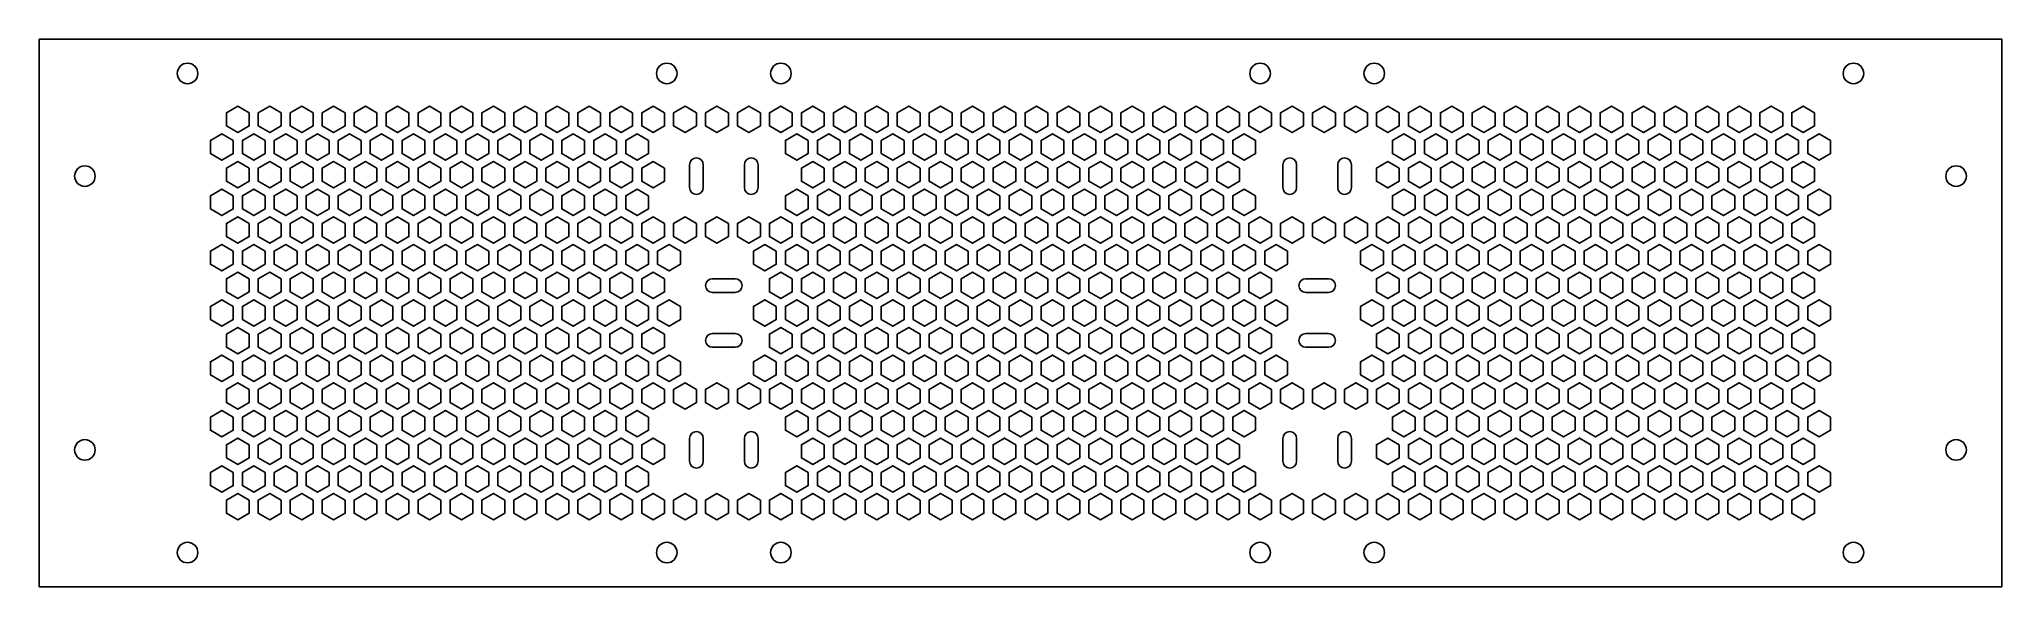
# Model space of a CAD drawing. Header units: millimetres. Extents: x 0 to 430, y 0 to 120.
import ezdxf

# ---------------------------------------------------------------- set-up
doc = ezdxf.new("R2010")
doc.units = ezdxf.units.MM
doc.layers.add('CUT', color=1, linetype='CONTINUOUS')

msp = doc.modelspace()

# ---------------------------------------------------------------- linework, layer by layer
at = {"layer": 'CUT'}
for p, q in [((430, 120), (0, 120)), ((0, 120), (0, 0)), ((430, 0), (430, 120)), ((142.5, 87.5), (142.5, 92.5)), ((145.5, 87.5), (145.5, 92.5)), ((154.5, 87.5), (154.5, 92.5)), ((157.5, 87.5), (157.5, 92.5)), ((272.5, 87.5), (272.5, 92.5)), ((275.5, 87.5), (275.5, 92.5)), ((284.5, 87.5), (284.5, 92.5)), ((287.5, 87.5), (287.5, 92.5)), ((147.5, 67.5), (152.5, 67.5)), ((147.5, 64.5), (152.5, 64.5)), ((277.5, 67.5), (282.5, 67.5)), ((277.5, 64.5), (282.5, 64.5)), ((147.5, 55.5), (152.5, 55.5)), ((147.5, 52.5), (152.5, 52.5)), ((277.5, 55.5), (282.5, 55.5)), ((277.5, 52.5), (282.5, 52.5)), ((142.5, 27.5), (142.5, 32.5)), ((145.5, 27.5), (145.5, 32.5)), ((154.5, 27.5), (154.5, 32.5)), ((157.5, 27.5), (157.5, 32.5)), ((272.5, 27.5), (272.5, 32.5)), ((275.5, 27.5), (275.5, 32.5)), ((284.5, 27.5), (284.5, 32.5)), ((287.5, 27.5), (287.5, 32.5)), ((0, 0), (430, 0))]:
    msp.add_line(p, q, dxfattribs=at)
for points in [[(46, 103.8786), (43.5, 105.322), (41, 103.8786), (41, 100.9919), (43.5, 99.5485), (46, 100.9919)], [(53, 103.8786), (50.5, 105.322), (48, 103.8786), (48, 100.9919), (50.5, 99.5485), (53, 100.9919)], [(60, 103.8786), (57.5, 105.322), (55, 103.8786), (55, 100.9919), (57.5, 99.5485), (60, 100.9919)], [(67, 103.8786), (64.5, 105.322), (62, 103.8786), (62, 100.9919), (64.5, 99.5485), (67, 100.9919)], [(74, 103.8786), (71.5, 105.322), (69, 103.8786), (69, 100.9919), (71.5, 99.5485), (74, 100.9919)], [(81, 103.8786), (78.5, 105.322), (76, 103.8786), (76, 100.9919), (78.5, 99.5485), (81, 100.9919)], [(88, 103.8786), (85.5, 105.322), (83, 103.8786), (83, 100.9919), (85.5, 99.5485), (88, 100.9919)], [(95, 103.8786), (92.5, 105.322), (90, 103.8786), (90, 100.9919), (92.5, 99.5485), (95, 100.9919)], [(102, 103.8786), (99.5, 105.322), (97, 103.8786), (97, 100.9919), (99.5, 99.5485), (102, 100.9919)], [(109, 103.8786), (106.5, 105.322), (104, 103.8786), (104, 100.9919), (106.5, 99.5485), (109, 100.9919)], [(116, 103.8786), (113.5, 105.322), (111, 103.8786), (111, 100.9919), (113.5, 99.5485), (116, 100.9919)], [(123, 103.8786), (120.5, 105.322), (118, 103.8786), (118, 100.9919), (120.5, 99.5485), (123, 100.9919)], [(130, 103.8786), (127.5, 105.322), (125, 103.8786), (125, 100.9919), (127.5, 99.5485), (130, 100.9919)], [(137, 103.8786), (134.5, 105.322), (132, 103.8786), (132, 100.9919), (134.5, 99.5485), (137, 100.9919)], [(144, 103.8786), (141.5, 105.322), (139, 103.8786), (139, 100.9919), (141.5, 99.5485), (144, 100.9919)], [(151, 103.8786), (148.5, 105.322), (146, 103.8786), (146, 100.9919), (148.5, 99.5485), (151, 100.9919)], [(158, 103.8786), (155.5, 105.322), (153, 103.8786), (153, 100.9919), (155.5, 99.5485), (158, 100.9919)], [(165, 103.8786), (162.5, 105.322), (160, 103.8786), (160, 100.9919), (162.5, 99.5485), (165, 100.9919)], [(172, 103.8786), (169.5, 105.322), (167, 103.8786), (167, 100.9919), (169.5, 99.5485), (172, 100.9919)], [(179, 103.8786), (176.5, 105.322), (174, 103.8786), (174, 100.9919), (176.5, 99.5485), (179, 100.9919)], [(186, 103.8786), (183.5, 105.322), (181, 103.8786), (181, 100.9919), (183.5, 99.5485), (186, 100.9919)], [(193, 103.8786), (190.5, 105.322), (188, 103.8786), (188, 100.9919), (190.5, 99.5485), (193, 100.9919)], [(200, 103.8786), (197.5, 105.322), (195, 103.8786), (195, 100.9919), (197.5, 99.5485), (200, 100.9919)], [(207, 103.8786), (204.5, 105.322), (202, 103.8786), (202, 100.9919), (204.5, 99.5485), (207, 100.9919)], [(214, 103.8786), (211.5, 105.322), (209, 103.8786), (209, 100.9919), (211.5, 99.5485), (214, 100.9919)], [(221, 103.8786), (218.5, 105.322), (216, 103.8786), (216, 100.9919), (218.5, 99.5485), (221, 100.9919)], [(228, 103.8786), (225.5, 105.322), (223, 103.8786), (223, 100.9919), (225.5, 99.5485), (228, 100.9919)], [(235, 103.8786), (232.5, 105.322), (230, 103.8786), (230, 100.9919), (232.5, 99.5485), (235, 100.9919)], [(242, 103.8786), (239.5, 105.322), (237, 103.8786), (237, 100.9919), (239.5, 99.5485), (242, 100.9919)], [(249, 103.8786), (246.5, 105.322), (244, 103.8786), (244, 100.9919), (246.5, 99.5485), (249, 100.9919)], [(256, 103.8786), (253.5, 105.322), (251, 103.8786), (251, 100.9919), (253.5, 99.5485), (256, 100.9919)], [(263, 103.8786), (260.5, 105.322), (258, 103.8786), (258, 100.9919), (260.5, 99.5485), (263, 100.9919)], [(270, 103.8786), (267.5, 105.322), (265, 103.8786), (265, 100.9919), (267.5, 99.5485), (270, 100.9919)], [(277, 103.8786), (274.5, 105.322), (272, 103.8786), (272, 100.9919), (274.5, 99.5485), (277, 100.9919)], [(284, 103.8786), (281.5, 105.322), (279, 103.8786), (279, 100.9919), (281.5, 99.5485), (284, 100.9919)], [(291, 103.8786), (288.5, 105.322), (286, 103.8786), (286, 100.9919), (288.5, 99.5485), (291, 100.9919)], [(298, 103.8786), (295.5, 105.322), (293, 103.8786), (293, 100.9919), (295.5, 99.5485), (298, 100.9919)], [(305, 103.8786), (302.5, 105.322), (300, 103.8786), (300, 100.9919), (302.5, 99.5485), (305, 100.9919)], [(312, 103.8786), (309.5, 105.322), (307, 103.8786), (307, 100.9919), (309.5, 99.5485), (312, 100.9919)], [(319, 103.8786), (316.5, 105.322), (314, 103.8786), (314, 100.9919), (316.5, 99.5485), (319, 100.9919)], [(326, 103.8786), (323.5, 105.322), (321, 103.8786), (321, 100.9919), (323.5, 99.5485), (326, 100.9919)], [(333, 103.8786), (330.5, 105.322), (328, 103.8786), (328, 100.9919), (330.5, 99.5485), (333, 100.9919)], [(340, 103.8786), (337.5, 105.322), (335, 103.8786), (335, 100.9919), (337.5, 99.5485), (340, 100.9919)], [(347, 103.8786), (344.5, 105.322), (342, 103.8786), (342, 100.9919), (344.5, 99.5485), (347, 100.9919)], [(354, 103.8786), (351.5, 105.322), (349, 103.8786), (349, 100.9919), (351.5, 99.5485), (354, 100.9919)], [(361, 103.8786), (358.5, 105.322), (356, 103.8786), (356, 100.9919), (358.5, 99.5485), (361, 100.9919)], [(368, 103.8786), (365.5, 105.322), (363, 103.8786), (363, 100.9919), (365.5, 99.5485), (368, 100.9919)], [(375, 103.8786), (372.5, 105.322), (370, 103.8786), (370, 100.9919), (372.5, 99.5485), (375, 100.9919)], [(382, 103.8786), (379.5, 105.322), (377, 103.8786), (377, 100.9919), (379.5, 99.5485), (382, 100.9919)], [(389, 103.8786), (386.5, 105.322), (384, 103.8786), (384, 100.9919), (386.5, 99.5485), (389, 100.9919)], [(42.5, 97.8164), (40, 99.2598), (37.5, 97.8164), (37.5, 94.9297), (40, 93.4863), (42.5, 94.9297)], [(49.5, 97.8164), (47, 99.2598), (44.5, 97.8164), (44.5, 94.9297), (47, 93.4863), (49.5, 94.9297)], [(56.5, 97.8164), (54, 99.2598), (51.5, 97.8164), (51.5, 94.9297), (54, 93.4863), (56.5, 94.9297)], [(63.5, 97.8164), (61, 99.2598), (58.5, 97.8164), (58.5, 94.9297), (61, 93.4863), (63.5, 94.9297)], [(70.5, 97.8164), (68, 99.2598), (65.5, 97.8164), (65.5, 94.9297), (68, 93.4863), (70.5, 94.9297)], [(77.5, 97.8164), (75, 99.2598), (72.5, 97.8164), (72.5, 94.9297), (75, 93.4863), (77.5, 94.9297)], [(84.5, 97.8164), (82, 99.2598), (79.5, 97.8164), (79.5, 94.9297), (82, 93.4863), (84.5, 94.9297)], [(91.5, 97.8164), (89, 99.2598), (86.5, 97.8164), (86.5, 94.9297), (89, 93.4863), (91.5, 94.9297)], [(98.5, 97.8164), (96, 99.2598), (93.5, 97.8164), (93.5, 94.9297), (96, 93.4863), (98.5, 94.9297)], [(105.5, 97.8164), (103, 99.2598), (100.5, 97.8164), (100.5, 94.9297), (103, 93.4863), (105.5, 94.9297)], [(112.5, 97.8164), (110, 99.2598), (107.5, 97.8164), (107.5, 94.9297), (110, 93.4863), (112.5, 94.9297)], [(119.5, 97.8164), (117, 99.2598), (114.5, 97.8164), (114.5, 94.9297), (117, 93.4863), (119.5, 94.9297)], [(126.5, 97.8164), (124, 99.2598), (121.5, 97.8164), (121.5, 94.9297), (124, 93.4863), (126.5, 94.9297)], [(133.5, 97.8164), (131, 99.2598), (128.5, 97.8164), (128.5, 94.9297), (131, 93.4863), (133.5, 94.9297)], [(168.5, 97.8164), (166, 99.2598), (163.5, 97.8164), (163.5, 94.9297), (166, 93.4863), (168.5, 94.9297)], [(175.5, 97.8164), (173, 99.2598), (170.5, 97.8164), (170.5, 94.9297), (173, 93.4863), (175.5, 94.9297)], [(182.5, 97.8164), (180, 99.2598), (177.5, 97.8164), (177.5, 94.9297), (180, 93.4863), (182.5, 94.9297)], [(189.5, 97.8164), (187, 99.2598), (184.5, 97.8164), (184.5, 94.9297), (187, 93.4863), (189.5, 94.9297)], [(196.5, 97.8164), (194, 99.2598), (191.5, 97.8164), (191.5, 94.9297), (194, 93.4863), (196.5, 94.9297)], [(203.5, 97.8164), (201, 99.2598), (198.5, 97.8164), (198.5, 94.9297), (201, 93.4863), (203.5, 94.9297)], [(210.5, 97.8164), (208, 99.2598), (205.5, 97.8164), (205.5, 94.9297), (208, 93.4863), (210.5, 94.9297)], [(217.5, 97.8164), (215, 99.2598), (212.5, 97.8164), (212.5, 94.9297), (215, 93.4863), (217.5, 94.9297)], [(224.5, 97.8164), (222, 99.2598), (219.5, 97.8164), (219.5, 94.9297), (222, 93.4863), (224.5, 94.9297)], [(231.5, 97.8164), (229, 99.2598), (226.5, 97.8164), (226.5, 94.9297), (229, 93.4863), (231.5, 94.9297)], [(238.5, 97.8164), (236, 99.2598), (233.5, 97.8164), (233.5, 94.9297), (236, 93.4863), (238.5, 94.9297)], [(245.5, 97.8164), (243, 99.2598), (240.5, 97.8164), (240.5, 94.9297), (243, 93.4863), (245.5, 94.9297)], [(252.5, 97.8164), (250, 99.2598), (247.5, 97.8164), (247.5, 94.9297), (250, 93.4863), (252.5, 94.9297)], [(259.5, 97.8164), (257, 99.2598), (254.5, 97.8164), (254.5, 94.9297), (257, 93.4863), (259.5, 94.9297)], [(266.5, 97.8164), (264, 99.2598), (261.5, 97.8164), (261.5, 94.9297), (264, 93.4863), (266.5, 94.9297)], [(301.5, 97.8164), (299, 99.2598), (296.5, 97.8164), (296.5, 94.9297), (299, 93.4863), (301.5, 94.9297)], [(308.5, 97.8164), (306, 99.2598), (303.5, 97.8164), (303.5, 94.9297), (306, 93.4863), (308.5, 94.9297)], [(315.5, 97.8164), (313, 99.2598), (310.5, 97.8164), (310.5, 94.9297), (313, 93.4863), (315.5, 94.9297)], [(322.5, 97.8164), (320, 99.2598), (317.5, 97.8164), (317.5, 94.9297), (320, 93.4863), (322.5, 94.9297)], [(329.5, 97.8164), (327, 99.2598), (324.5, 97.8164), (324.5, 94.9297), (327, 93.4863), (329.5, 94.9297)], [(336.5, 97.8164), (334, 99.2598), (331.5, 97.8164), (331.5, 94.9297), (334, 93.4863), (336.5, 94.9297)], [(343.5, 97.8164), (341, 99.2598), (338.5, 97.8164), (338.5, 94.9297), (341, 93.4863), (343.5, 94.9297)], [(350.5, 97.8164), (348, 99.2598), (345.5, 97.8164), (345.5, 94.9297), (348, 93.4863), (350.5, 94.9297)], [(357.5, 97.8164), (355, 99.2598), (352.5, 97.8164), (352.5, 94.9297), (355, 93.4863), (357.5, 94.9297)], [(364.5, 97.8164), (362, 99.2598), (359.5, 97.8164), (359.5, 94.9297), (362, 93.4863), (364.5, 94.9297)], [(371.5, 97.8164), (369, 99.2598), (366.5, 97.8164), (366.5, 94.9297), (369, 93.4863), (371.5, 94.9297)], [(378.5, 97.8164), (376, 99.2598), (373.5, 97.8164), (373.5, 94.9297), (376, 93.4863), (378.5, 94.9297)], [(385.5, 97.8164), (383, 99.2598), (380.5, 97.8164), (380.5, 94.9297), (383, 93.4863), (385.5, 94.9297)], [(392.5, 97.8164), (390, 99.2598), (387.5, 97.8164), (387.5, 94.9297), (390, 93.4863), (392.5, 94.9297)], [(46, 91.7543), (43.5, 93.1976), (41, 91.7543), (41, 88.8675), (43.5, 87.4241), (46, 88.8675)], [(53, 91.7543), (50.5, 93.1976), (48, 91.7543), (48, 88.8675), (50.5, 87.4241), (53, 88.8675)], [(60, 91.7543), (57.5, 93.1976), (55, 91.7543), (55, 88.8675), (57.5, 87.4241), (60, 88.8675)], [(67, 91.7543), (64.5, 93.1976), (62, 91.7543), (62, 88.8675), (64.5, 87.4241), (67, 88.8675)], [(74, 91.7543), (71.5, 93.1976), (69, 91.7543), (69, 88.8675), (71.5, 87.4241), (74, 88.8675)], [(81, 91.7543), (78.5, 93.1976), (76, 91.7543), (76, 88.8675), (78.5, 87.4241), (81, 88.8675)], [(88, 91.7543), (85.5, 93.1976), (83, 91.7543), (83, 88.8675), (85.5, 87.4241), (88, 88.8675)], [(95, 91.7543), (92.5, 93.1976), (90, 91.7543), (90, 88.8675), (92.5, 87.4241), (95, 88.8675)], [(102, 91.7543), (99.5, 93.1976), (97, 91.7543), (97, 88.8675), (99.5, 87.4241), (102, 88.8675)], [(109, 91.7543), (106.5, 93.1976), (104, 91.7543), (104, 88.8675), (106.5, 87.4241), (109, 88.8675)], [(116, 91.7543), (113.5, 93.1976), (111, 91.7543), (111, 88.8675), (113.5, 87.4241), (116, 88.8675)], [(123, 91.7543), (120.5, 93.1976), (118, 91.7543), (118, 88.8675), (120.5, 87.4241), (123, 88.8675)], [(130, 91.7543), (127.5, 93.1976), (125, 91.7543), (125, 88.8675), (127.5, 87.4241), (130, 88.8675)], [(137, 91.7543), (134.5, 93.1976), (132, 91.7543), (132, 88.8675), (134.5, 87.4241), (137, 88.8675)], [(172, 91.7543), (169.5, 93.1976), (167, 91.7543), (167, 88.8675), (169.5, 87.4241), (172, 88.8675)], [(179, 91.7543), (176.5, 93.1976), (174, 91.7543), (174, 88.8675), (176.5, 87.4241), (179, 88.8675)], [(186, 91.7543), (183.5, 93.1976), (181, 91.7543), (181, 88.8675), (183.5, 87.4241), (186, 88.8675)], [(193, 91.7543), (190.5, 93.1976), (188, 91.7543), (188, 88.8675), (190.5, 87.4241), (193, 88.8675)], [(200, 91.7543), (197.5, 93.1976), (195, 91.7543), (195, 88.8675), (197.5, 87.4241), (200, 88.8675)], [(207, 91.7543), (204.5, 93.1976), (202, 91.7543), (202, 88.8675), (204.5, 87.4241), (207, 88.8675)], [(214, 91.7543), (211.5, 93.1976), (209, 91.7543), (209, 88.8675), (211.5, 87.4241), (214, 88.8675)], [(221, 91.7543), (218.5, 93.1976), (216, 91.7543), (216, 88.8675), (218.5, 87.4241), (221, 88.8675)], [(228, 91.7543), (225.5, 93.1976), (223, 91.7543), (223, 88.8675), (225.5, 87.4241), (228, 88.8675)], [(235, 91.7543), (232.5, 93.1976), (230, 91.7543), (230, 88.8675), (232.5, 87.4241), (235, 88.8675)], [(242, 91.7543), (239.5, 93.1976), (237, 91.7543), (237, 88.8675), (239.5, 87.4241), (242, 88.8675)], [(249, 91.7543), (246.5, 93.1976), (244, 91.7543), (244, 88.8675), (246.5, 87.4241), (249, 88.8675)], [(256, 91.7543), (253.5, 93.1976), (251, 91.7543), (251, 88.8675), (253.5, 87.4241), (256, 88.8675)], [(263, 91.7543), (260.5, 93.1976), (258, 91.7543), (258, 88.8675), (260.5, 87.4241), (263, 88.8675)], [(298, 91.7543), (295.5, 93.1976), (293, 91.7543), (293, 88.8675), (295.5, 87.4241), (298, 88.8675)], [(305, 91.7543), (302.5, 93.1976), (300, 91.7543), (300, 88.8675), (302.5, 87.4241), (305, 88.8675)], [(312, 91.7543), (309.5, 93.1976), (307, 91.7543), (307, 88.8675), (309.5, 87.4241), (312, 88.8675)], [(319, 91.7543), (316.5, 93.1976), (314, 91.7543), (314, 88.8675), (316.5, 87.4241), (319, 88.8675)], [(326, 91.7543), (323.5, 93.1976), (321, 91.7543), (321, 88.8675), (323.5, 87.4241), (326, 88.8675)], [(333, 91.7543), (330.5, 93.1976), (328, 91.7543), (328, 88.8675), (330.5, 87.4241), (333, 88.8675)], [(340, 91.7543), (337.5, 93.1976), (335, 91.7543), (335, 88.8675), (337.5, 87.4241), (340, 88.8675)], [(347, 91.7543), (344.5, 93.1976), (342, 91.7543), (342, 88.8675), (344.5, 87.4241), (347, 88.8675)], [(354, 91.7543), (351.5, 93.1976), (349, 91.7543), (349, 88.8675), (351.5, 87.4241), (354, 88.8675)], [(361, 91.7543), (358.5, 93.1976), (356, 91.7543), (356, 88.8675), (358.5, 87.4241), (361, 88.8675)], [(368, 91.7543), (365.5, 93.1976), (363, 91.7543), (363, 88.8675), (365.5, 87.4241), (368, 88.8675)], [(375, 91.7543), (372.5, 93.1976), (370, 91.7543), (370, 88.8675), (372.5, 87.4241), (375, 88.8675)], [(382, 91.7543), (379.5, 93.1976), (377, 91.7543), (377, 88.8675), (379.5, 87.4241), (382, 88.8675)], [(389, 91.7543), (386.5, 93.1976), (384, 91.7543), (384, 88.8675), (386.5, 87.4241), (389, 88.8675)], [(42.5, 85.6921), (40, 87.1355), (37.5, 85.6921), (37.5, 82.8053), (40, 81.362), (42.5, 82.8053)], [(49.5, 85.6921), (47, 87.1355), (44.5, 85.6921), (44.5, 82.8053), (47, 81.362), (49.5, 82.8053)], [(56.5, 85.6921), (54, 87.1355), (51.5, 85.6921), (51.5, 82.8053), (54, 81.362), (56.5, 82.8053)], [(63.5, 85.6921), (61, 87.1355), (58.5, 85.6921), (58.5, 82.8053), (61, 81.362), (63.5, 82.8053)], [(70.5, 85.6921), (68, 87.1355), (65.5, 85.6921), (65.5, 82.8053), (68, 81.362), (70.5, 82.8053)], [(77.5, 85.6921), (75, 87.1355), (72.5, 85.6921), (72.5, 82.8053), (75, 81.362), (77.5, 82.8053)], [(84.5, 85.6921), (82, 87.1355), (79.5, 85.6921), (79.5, 82.8053), (82, 81.362), (84.5, 82.8053)], [(91.5, 85.6921), (89, 87.1355), (86.5, 85.6921), (86.5, 82.8053), (89, 81.362), (91.5, 82.8053)], [(98.5, 85.6921), (96, 87.1355), (93.5, 85.6921), (93.5, 82.8053), (96, 81.362), (98.5, 82.8053)], [(105.5, 85.6921), (103, 87.1355), (100.5, 85.6921), (100.5, 82.8053), (103, 81.362), (105.5, 82.8053)], [(112.5, 85.6921), (110, 87.1355), (107.5, 85.6921), (107.5, 82.8053), (110, 81.362), (112.5, 82.8053)], [(119.5, 85.6921), (117, 87.1355), (114.5, 85.6921), (114.5, 82.8053), (117, 81.362), (119.5, 82.8053)], [(126.5, 85.6921), (124, 87.1355), (121.5, 85.6921), (121.5, 82.8053), (124, 81.362), (126.5, 82.8053)], [(133.5, 85.6921), (131, 87.1355), (128.5, 85.6921), (128.5, 82.8053), (131, 81.362), (133.5, 82.8053)], [(168.5, 85.6921), (166, 87.1355), (163.5, 85.6921), (163.5, 82.8053), (166, 81.362), (168.5, 82.8053)], [(175.5, 85.6921), (173, 87.1355), (170.5, 85.6921), (170.5, 82.8053), (173, 81.362), (175.5, 82.8053)], [(182.5, 85.6921), (180, 87.1355), (177.5, 85.6921), (177.5, 82.8053), (180, 81.362), (182.5, 82.8053)], [(189.5, 85.6921), (187, 87.1355), (184.5, 85.6921), (184.5, 82.8053), (187, 81.362), (189.5, 82.8053)], [(196.5, 85.6921), (194, 87.1355), (191.5, 85.6921), (191.5, 82.8053), (194, 81.362), (196.5, 82.8053)], [(203.5, 85.6921), (201, 87.1355), (198.5, 85.6921), (198.5, 82.8053), (201, 81.362), (203.5, 82.8053)], [(210.5, 85.6921), (208, 87.1355), (205.5, 85.6921), (205.5, 82.8053), (208, 81.362), (210.5, 82.8053)], [(217.5, 85.6921), (215, 87.1355), (212.5, 85.6921), (212.5, 82.8053), (215, 81.362), (217.5, 82.8053)], [(224.5, 85.6921), (222, 87.1355), (219.5, 85.6921), (219.5, 82.8053), (222, 81.362), (224.5, 82.8053)], [(231.5, 85.6921), (229, 87.1355), (226.5, 85.6921), (226.5, 82.8053), (229, 81.362), (231.5, 82.8053)], [(238.5, 85.6921), (236, 87.1355), (233.5, 85.6921), (233.5, 82.8053), (236, 81.362), (238.5, 82.8053)], [(245.5, 85.6921), (243, 87.1355), (240.5, 85.6921), (240.5, 82.8053), (243, 81.362), (245.5, 82.8053)], [(252.5, 85.6921), (250, 87.1355), (247.5, 85.6921), (247.5, 82.8053), (250, 81.362), (252.5, 82.8053)], [(259.5, 85.6921), (257, 87.1355), (254.5, 85.6921), (254.5, 82.8053), (257, 81.362), (259.5, 82.8053)], [(266.5, 85.6921), (264, 87.1355), (261.5, 85.6921), (261.5, 82.8053), (264, 81.362), (266.5, 82.8053)], [(301.5, 85.6921), (299, 87.1355), (296.5, 85.6921), (296.5, 82.8053), (299, 81.362), (301.5, 82.8053)], [(308.5, 85.6921), (306, 87.1355), (303.5, 85.6921), (303.5, 82.8053), (306, 81.362), (308.5, 82.8053)], [(315.5, 85.6921), (313, 87.1355), (310.5, 85.6921), (310.5, 82.8053), (313, 81.362), (315.5, 82.8053)], [(322.5, 85.6921), (320, 87.1355), (317.5, 85.6921), (317.5, 82.8053), (320, 81.362), (322.5, 82.8053)], [(329.5, 85.6921), (327, 87.1355), (324.5, 85.6921), (324.5, 82.8053), (327, 81.362), (329.5, 82.8053)], [(336.5, 85.6921), (334, 87.1355), (331.5, 85.6921), (331.5, 82.8053), (334, 81.362), (336.5, 82.8053)], [(343.5, 85.6921), (341, 87.1355), (338.5, 85.6921), (338.5, 82.8053), (341, 81.362), (343.5, 82.8053)], [(350.5, 85.6921), (348, 87.1355), (345.5, 85.6921), (345.5, 82.8053), (348, 81.362), (350.5, 82.8053)], [(357.5, 85.6921), (355, 87.1355), (352.5, 85.6921), (352.5, 82.8053), (355, 81.362), (357.5, 82.8053)], [(364.5, 85.6921), (362, 87.1355), (359.5, 85.6921), (359.5, 82.8053), (362, 81.362), (364.5, 82.8053)], [(371.5, 85.6921), (369, 87.1355), (366.5, 85.6921), (366.5, 82.8053), (369, 81.362), (371.5, 82.8053)], [(378.5, 85.6921), (376, 87.1355), (373.5, 85.6921), (373.5, 82.8053), (376, 81.362), (378.5, 82.8053)], [(385.5, 85.6921), (383, 87.1355), (380.5, 85.6921), (380.5, 82.8053), (383, 81.362), (385.5, 82.8053)], [(392.5, 85.6921), (390, 87.1355), (387.5, 85.6921), (387.5, 82.8053), (390, 81.362), (392.5, 82.8053)], [(46, 79.6299), (43.5, 81.0733), (41, 79.6299), (41, 76.7432), (43.5, 75.2998), (46, 76.7432)], [(53, 79.6299), (50.5, 81.0733), (48, 79.6299), (48, 76.7432), (50.5, 75.2998), (53, 76.7432)], [(60, 79.6299), (57.5, 81.0733), (55, 79.6299), (55, 76.7432), (57.5, 75.2998), (60, 76.7432)], [(67, 79.6299), (64.5, 81.0733), (62, 79.6299), (62, 76.7432), (64.5, 75.2998), (67, 76.7432)], [(74, 79.6299), (71.5, 81.0733), (69, 79.6299), (69, 76.7432), (71.5, 75.2998), (74, 76.7432)], [(81, 79.6299), (78.5, 81.0733), (76, 79.6299), (76, 76.7432), (78.5, 75.2998), (81, 76.7432)], [(88, 79.6299), (85.5, 81.0733), (83, 79.6299), (83, 76.7432), (85.5, 75.2998), (88, 76.7432)], [(95, 79.6299), (92.5, 81.0733), (90, 79.6299), (90, 76.7432), (92.5, 75.2998), (95, 76.7432)], [(102, 79.6299), (99.5, 81.0733), (97, 79.6299), (97, 76.7432), (99.5, 75.2998), (102, 76.7432)], [(109, 79.6299), (106.5, 81.0733), (104, 79.6299), (104, 76.7432), (106.5, 75.2998), (109, 76.7432)], [(116, 79.6299), (113.5, 81.0733), (111, 79.6299), (111, 76.7432), (113.5, 75.2998), (116, 76.7432)], [(123, 79.6299), (120.5, 81.0733), (118, 79.6299), (118, 76.7432), (120.5, 75.2998), (123, 76.7432)], [(130, 79.6299), (127.5, 81.0733), (125, 79.6299), (125, 76.7432), (127.5, 75.2998), (130, 76.7432)], [(137, 79.6299), (134.5, 81.0733), (132, 79.6299), (132, 76.7432), (134.5, 75.2998), (137, 76.7432)], [(144, 79.6299), (141.5, 81.0733), (139, 79.6299), (139, 76.7432), (141.5, 75.2998), (144, 76.7432)], [(151, 79.6299), (148.5, 81.0733), (146, 79.6299), (146, 76.7432), (148.5, 75.2998), (151, 76.7432)], [(158, 79.6299), (155.5, 81.0733), (153, 79.6299), (153, 76.7432), (155.5, 75.2998), (158, 76.7432)], [(165, 79.6299), (162.5, 81.0733), (160, 79.6299), (160, 76.7432), (162.5, 75.2998), (165, 76.7432)], [(172, 79.6299), (169.5, 81.0733), (167, 79.6299), (167, 76.7432), (169.5, 75.2998), (172, 76.7432)], [(179, 79.6299), (176.5, 81.0733), (174, 79.6299), (174, 76.7432), (176.5, 75.2998), (179, 76.7432)], [(186, 79.6299), (183.5, 81.0733), (181, 79.6299), (181, 76.7432), (183.5, 75.2998), (186, 76.7432)], [(193, 79.6299), (190.5, 81.0733), (188, 79.6299), (188, 76.7432), (190.5, 75.2998), (193, 76.7432)], [(200, 79.6299), (197.5, 81.0733), (195, 79.6299), (195, 76.7432), (197.5, 75.2998), (200, 76.7432)], [(207, 79.6299), (204.5, 81.0733), (202, 79.6299), (202, 76.7432), (204.5, 75.2998), (207, 76.7432)], [(214, 79.6299), (211.5, 81.0733), (209, 79.6299), (209, 76.7432), (211.5, 75.2998), (214, 76.7432)], [(221, 79.6299), (218.5, 81.0733), (216, 79.6299), (216, 76.7432), (218.5, 75.2998), (221, 76.7432)], [(228, 79.6299), (225.5, 81.0733), (223, 79.6299), (223, 76.7432), (225.5, 75.2998), (228, 76.7432)], [(235, 79.6299), (232.5, 81.0733), (230, 79.6299), (230, 76.7432), (232.5, 75.2998), (235, 76.7432)], [(242, 79.6299), (239.5, 81.0733), (237, 79.6299), (237, 76.7432), (239.5, 75.2998), (242, 76.7432)], [(249, 79.6299), (246.5, 81.0733), (244, 79.6299), (244, 76.7432), (246.5, 75.2998), (249, 76.7432)], [(256, 79.6299), (253.5, 81.0733), (251, 79.6299), (251, 76.7432), (253.5, 75.2998), (256, 76.7432)], [(263, 79.6299), (260.5, 81.0733), (258, 79.6299), (258, 76.7432), (260.5, 75.2998), (263, 76.7432)], [(270, 79.6299), (267.5, 81.0733), (265, 79.6299), (265, 76.7432), (267.5, 75.2998), (270, 76.7432)], [(277, 79.6299), (274.5, 81.0733), (272, 79.6299), (272, 76.7432), (274.5, 75.2998), (277, 76.7432)], [(284, 79.6299), (281.5, 81.0733), (279, 79.6299), (279, 76.7432), (281.5, 75.2998), (284, 76.7432)], [(291, 79.6299), (288.5, 81.0733), (286, 79.6299), (286, 76.7432), (288.5, 75.2998), (291, 76.7432)], [(298, 79.6299), (295.5, 81.0733), (293, 79.6299), (293, 76.7432), (295.5, 75.2998), (298, 76.7432)], [(305, 79.6299), (302.5, 81.0733), (300, 79.6299), (300, 76.7432), (302.5, 75.2998), (305, 76.7432)], [(312, 79.6299), (309.5, 81.0733), (307, 79.6299), (307, 76.7432), (309.5, 75.2998), (312, 76.7432)], [(319, 79.6299), (316.5, 81.0733), (314, 79.6299), (314, 76.7432), (316.5, 75.2998), (319, 76.7432)], [(326, 79.6299), (323.5, 81.0733), (321, 79.6299), (321, 76.7432), (323.5, 75.2998), (326, 76.7432)], [(333, 79.6299), (330.5, 81.0733), (328, 79.6299), (328, 76.7432), (330.5, 75.2998), (333, 76.7432)], [(340, 79.6299), (337.5, 81.0733), (335, 79.6299), (335, 76.7432), (337.5, 75.2998), (340, 76.7432)], [(347, 79.6299), (344.5, 81.0733), (342, 79.6299), (342, 76.7432), (344.5, 75.2998), (347, 76.7432)], [(354, 79.6299), (351.5, 81.0733), (349, 79.6299), (349, 76.7432), (351.5, 75.2998), (354, 76.7432)], [(361, 79.6299), (358.5, 81.0733), (356, 79.6299), (356, 76.7432), (358.5, 75.2998), (361, 76.7432)], [(368, 79.6299), (365.5, 81.0733), (363, 79.6299), (363, 76.7432), (365.5, 75.2998), (368, 76.7432)], [(375, 79.6299), (372.5, 81.0733), (370, 79.6299), (370, 76.7432), (372.5, 75.2998), (375, 76.7432)], [(382, 79.6299), (379.5, 81.0733), (377, 79.6299), (377, 76.7432), (379.5, 75.2998), (382, 76.7432)], [(389, 79.6299), (386.5, 81.0733), (384, 79.6299), (384, 76.7432), (386.5, 75.2998), (389, 76.7432)], [(42.5, 73.5677), (40, 75.0111), (37.5, 73.5677), (37.5, 70.681), (40, 69.2376), (42.5, 70.681)], [(49.5, 73.5677), (47, 75.0111), (44.5, 73.5677), (44.5, 70.681), (47, 69.2376), (49.5, 70.681)], [(56.5, 73.5677), (54, 75.0111), (51.5, 73.5677), (51.5, 70.681), (54, 69.2376), (56.5, 70.681)], [(63.5, 73.5677), (61, 75.0111), (58.5, 73.5677), (58.5, 70.681), (61, 69.2376), (63.5, 70.681)], [(70.5, 73.5677), (68, 75.0111), (65.5, 73.5677), (65.5, 70.681), (68, 69.2376), (70.5, 70.681)], [(77.5, 73.5677), (75, 75.0111), (72.5, 73.5677), (72.5, 70.681), (75, 69.2376), (77.5, 70.681)], [(84.5, 73.5677), (82, 75.0111), (79.5, 73.5677), (79.5, 70.681), (82, 69.2376), (84.5, 70.681)], [(91.5, 73.5677), (89, 75.0111), (86.5, 73.5677), (86.5, 70.681), (89, 69.2376), (91.5, 70.681)], [(98.5, 73.5677), (96, 75.0111), (93.5, 73.5677), (93.5, 70.681), (96, 69.2376), (98.5, 70.681)], [(105.5, 73.5677), (103, 75.0111), (100.5, 73.5677), (100.5, 70.681), (103, 69.2376), (105.5, 70.681)], [(112.5, 73.5677), (110, 75.0111), (107.5, 73.5677), (107.5, 70.681), (110, 69.2376), (112.5, 70.681)], [(119.5, 73.5677), (117, 75.0111), (114.5, 73.5677), (114.5, 70.681), (117, 69.2376), (119.5, 70.681)], [(126.5, 73.5677), (124, 75.0111), (121.5, 73.5677), (121.5, 70.681), (124, 69.2376), (126.5, 70.681)], [(133.5, 73.5677), (131, 75.0111), (128.5, 73.5677), (128.5, 70.681), (131, 69.2376), (133.5, 70.681)], [(140.5, 73.5677), (138, 75.0111), (135.5, 73.5677), (135.5, 70.681), (138, 69.2376), (140.5, 70.681)], [(161.5, 73.5677), (159, 75.0111), (156.5, 73.5677), (156.5, 70.681), (159, 69.2376), (161.5, 70.681)], [(168.5, 73.5677), (166, 75.0111), (163.5, 73.5677), (163.5, 70.681), (166, 69.2376), (168.5, 70.681)], [(175.5, 73.5677), (173, 75.0111), (170.5, 73.5677), (170.5, 70.681), (173, 69.2376), (175.5, 70.681)], [(182.5, 73.5677), (180, 75.0111), (177.5, 73.5677), (177.5, 70.681), (180, 69.2376), (182.5, 70.681)], [(189.5, 73.5677), (187, 75.0111), (184.5, 73.5677), (184.5, 70.681), (187, 69.2376), (189.5, 70.681)], [(196.5, 73.5677), (194, 75.0111), (191.5, 73.5677), (191.5, 70.681), (194, 69.2376), (196.5, 70.681)], [(203.5, 73.5677), (201, 75.0111), (198.5, 73.5677), (198.5, 70.681), (201, 69.2376), (203.5, 70.681)], [(210.5, 73.5677), (208, 75.0111), (205.5, 73.5677), (205.5, 70.681), (208, 69.2376), (210.5, 70.681)], [(217.5, 73.5677), (215, 75.0111), (212.5, 73.5677), (212.5, 70.681), (215, 69.2376), (217.5, 70.681)], [(224.5, 73.5677), (222, 75.0111), (219.5, 73.5677), (219.5, 70.681), (222, 69.2376), (224.5, 70.681)], [(231.5, 73.5677), (229, 75.0111), (226.5, 73.5677), (226.5, 70.681), (229, 69.2376), (231.5, 70.681)], [(238.5, 73.5677), (236, 75.0111), (233.5, 73.5677), (233.5, 70.681), (236, 69.2376), (238.5, 70.681)], [(245.5, 73.5677), (243, 75.0111), (240.5, 73.5677), (240.5, 70.681), (243, 69.2376), (245.5, 70.681)], [(252.5, 73.5677), (250, 75.0111), (247.5, 73.5677), (247.5, 70.681), (250, 69.2376), (252.5, 70.681)], [(259.5, 73.5677), (257, 75.0111), (254.5, 73.5677), (254.5, 70.681), (257, 69.2376), (259.5, 70.681)], [(266.5, 73.5677), (264, 75.0111), (261.5, 73.5677), (261.5, 70.681), (264, 69.2376), (266.5, 70.681)], [(273.5, 73.5677), (271, 75.0111), (268.5, 73.5677), (268.5, 70.681), (271, 69.2376), (273.5, 70.681)], [(294.5, 73.5677), (292, 75.0111), (289.5, 73.5677), (289.5, 70.681), (292, 69.2376), (294.5, 70.681)], [(301.5, 73.5677), (299, 75.0111), (296.5, 73.5677), (296.5, 70.681), (299, 69.2376), (301.5, 70.681)], [(308.5, 73.5677), (306, 75.0111), (303.5, 73.5677), (303.5, 70.681), (306, 69.2376), (308.5, 70.681)], [(315.5, 73.5677), (313, 75.0111), (310.5, 73.5677), (310.5, 70.681), (313, 69.2376), (315.5, 70.681)], [(322.5, 73.5677), (320, 75.0111), (317.5, 73.5677), (317.5, 70.681), (320, 69.2376), (322.5, 70.681)], [(329.5, 73.5677), (327, 75.0111), (324.5, 73.5677), (324.5, 70.681), (327, 69.2376), (329.5, 70.681)], [(336.5, 73.5677), (334, 75.0111), (331.5, 73.5677), (331.5, 70.681), (334, 69.2376), (336.5, 70.681)], [(343.5, 73.5677), (341, 75.0111), (338.5, 73.5677), (338.5, 70.681), (341, 69.2376), (343.5, 70.681)], [(350.5, 73.5677), (348, 75.0111), (345.5, 73.5677), (345.5, 70.681), (348, 69.2376), (350.5, 70.681)], [(357.5, 73.5677), (355, 75.0111), (352.5, 73.5677), (352.5, 70.681), (355, 69.2376), (357.5, 70.681)], [(364.5, 73.5677), (362, 75.0111), (359.5, 73.5677), (359.5, 70.681), (362, 69.2376), (364.5, 70.681)], [(371.5, 73.5677), (369, 75.0111), (366.5, 73.5677), (366.5, 70.681), (369, 69.2376), (371.5, 70.681)], [(378.5, 73.5677), (376, 75.0111), (373.5, 73.5677), (373.5, 70.681), (376, 69.2376), (378.5, 70.681)], [(385.5, 73.5677), (383, 75.0111), (380.5, 73.5677), (380.5, 70.681), (383, 69.2376), (385.5, 70.681)], [(392.5, 73.5677), (390, 75.0111), (387.5, 73.5677), (387.5, 70.681), (390, 69.2376), (392.5, 70.681)], [(46, 67.5056), (43.5, 68.9489), (41, 67.5056), (41, 64.6188), (43.5, 63.1754), (46, 64.6188)], [(53, 67.5056), (50.5, 68.9489), (48, 67.5056), (48, 64.6188), (50.5, 63.1754), (53, 64.6188)], [(60, 67.5056), (57.5, 68.9489), (55, 67.5056), (55, 64.6188), (57.5, 63.1754), (60, 64.6188)], [(67, 67.5056), (64.5, 68.9489), (62, 67.5056), (62, 64.6188), (64.5, 63.1754), (67, 64.6188)], [(74, 67.5056), (71.5, 68.9489), (69, 67.5056), (69, 64.6188), (71.5, 63.1754), (74, 64.6188)], [(81, 67.5056), (78.5, 68.9489), (76, 67.5056), (76, 64.6188), (78.5, 63.1754), (81, 64.6188)], [(88, 67.5056), (85.5, 68.9489), (83, 67.5056), (83, 64.6188), (85.5, 63.1754), (88, 64.6188)], [(95, 67.5056), (92.5, 68.9489), (90, 67.5056), (90, 64.6188), (92.5, 63.1754), (95, 64.6188)], [(102, 67.5056), (99.5, 68.9489), (97, 67.5056), (97, 64.6188), (99.5, 63.1754), (102, 64.6188)], [(109, 67.5056), (106.5, 68.9489), (104, 67.5056), (104, 64.6188), (106.5, 63.1754), (109, 64.6188)], [(116, 67.5056), (113.5, 68.9489), (111, 67.5056), (111, 64.6188), (113.5, 63.1754), (116, 64.6188)], [(123, 67.5056), (120.5, 68.9489), (118, 67.5056), (118, 64.6188), (120.5, 63.1754), (123, 64.6188)], [(130, 67.5056), (127.5, 68.9489), (125, 67.5056), (125, 64.6188), (127.5, 63.1754), (130, 64.6188)], [(137, 67.5056), (134.5, 68.9489), (132, 67.5056), (132, 64.6188), (134.5, 63.1754), (137, 64.6188)], [(165, 67.5056), (162.5, 68.9489), (160, 67.5056), (160, 64.6188), (162.5, 63.1754), (165, 64.6188)], [(172, 67.5056), (169.5, 68.9489), (167, 67.5056), (167, 64.6188), (169.5, 63.1754), (172, 64.6188)], [(179, 67.5056), (176.5, 68.9489), (174, 67.5056), (174, 64.6188), (176.5, 63.1754), (179, 64.6188)], [(186, 67.5056), (183.5, 68.9489), (181, 67.5056), (181, 64.6188), (183.5, 63.1754), (186, 64.6188)], [(193, 67.5056), (190.5, 68.9489), (188, 67.5056), (188, 64.6188), (190.5, 63.1754), (193, 64.6188)], [(200, 67.5056), (197.5, 68.9489), (195, 67.5056), (195, 64.6188), (197.5, 63.1754), (200, 64.6188)], [(207, 67.5056), (204.5, 68.9489), (202, 67.5056), (202, 64.6188), (204.5, 63.1754), (207, 64.6188)], [(214, 67.5056), (211.5, 68.9489), (209, 67.5056), (209, 64.6188), (211.5, 63.1754), (214, 64.6188)], [(221, 67.5056), (218.5, 68.9489), (216, 67.5056), (216, 64.6188), (218.5, 63.1754), (221, 64.6188)], [(228, 67.5056), (225.5, 68.9489), (223, 67.5056), (223, 64.6188), (225.5, 63.1754), (228, 64.6188)], [(235, 67.5056), (232.5, 68.9489), (230, 67.5056), (230, 64.6188), (232.5, 63.1754), (235, 64.6188)], [(242, 67.5056), (239.5, 68.9489), (237, 67.5056), (237, 64.6188), (239.5, 63.1754), (242, 64.6188)], [(249, 67.5056), (246.5, 68.9489), (244, 67.5056), (244, 64.6188), (246.5, 63.1754), (249, 64.6188)], [(256, 67.5056), (253.5, 68.9489), (251, 67.5056), (251, 64.6188), (253.5, 63.1754), (256, 64.6188)], [(263, 67.5056), (260.5, 68.9489), (258, 67.5056), (258, 64.6188), (260.5, 63.1754), (263, 64.6188)], [(270, 67.5056), (267.5, 68.9489), (265, 67.5056), (265, 64.6188), (267.5, 63.1754), (270, 64.6188)], [(298, 67.5056), (295.5, 68.9489), (293, 67.5056), (293, 64.6188), (295.5, 63.1754), (298, 64.6188)], [(305, 67.5056), (302.5, 68.9489), (300, 67.5056), (300, 64.6188), (302.5, 63.1754), (305, 64.6188)], [(312, 67.5056), (309.5, 68.9489), (307, 67.5056), (307, 64.6188), (309.5, 63.1754), (312, 64.6188)], [(319, 67.5056), (316.5, 68.9489), (314, 67.5056), (314, 64.6188), (316.5, 63.1754), (319, 64.6188)], [(326, 67.5056), (323.5, 68.9489), (321, 67.5056), (321, 64.6188), (323.5, 63.1754), (326, 64.6188)], [(333, 67.5056), (330.5, 68.9489), (328, 67.5056), (328, 64.6188), (330.5, 63.1754), (333, 64.6188)], [(340, 67.5056), (337.5, 68.9489), (335, 67.5056), (335, 64.6188), (337.5, 63.1754), (340, 64.6188)], [(347, 67.5056), (344.5, 68.9489), (342, 67.5056), (342, 64.6188), (344.5, 63.1754), (347, 64.6188)], [(354, 67.5056), (351.5, 68.9489), (349, 67.5056), (349, 64.6188), (351.5, 63.1754), (354, 64.6188)], [(361, 67.5056), (358.5, 68.9489), (356, 67.5056), (356, 64.6188), (358.5, 63.1754), (361, 64.6188)], [(368, 67.5056), (365.5, 68.9489), (363, 67.5056), (363, 64.6188), (365.5, 63.1754), (368, 64.6188)], [(375, 67.5056), (372.5, 68.9489), (370, 67.5056), (370, 64.6188), (372.5, 63.1754), (375, 64.6188)], [(382, 67.5056), (379.5, 68.9489), (377, 67.5056), (377, 64.6188), (379.5, 63.1754), (382, 64.6188)], [(389, 67.5056), (386.5, 68.9489), (384, 67.5056), (384, 64.6188), (386.5, 63.1754), (389, 64.6188)], [(42.5, 61.4434), (40, 62.8868), (37.5, 61.4434), (37.5, 58.5566), (40, 57.1132), (42.5, 58.5566)], [(49.5, 61.4434), (47, 62.8868), (44.5, 61.4434), (44.5, 58.5566), (47, 57.1132), (49.5, 58.5566)], [(56.5, 61.4434), (54, 62.8868), (51.5, 61.4434), (51.5, 58.5566), (54, 57.1132), (56.5, 58.5566)], [(63.5, 61.4434), (61, 62.8868), (58.5, 61.4434), (58.5, 58.5566), (61, 57.1132), (63.5, 58.5566)], [(70.5, 61.4434), (68, 62.8868), (65.5, 61.4434), (65.5, 58.5566), (68, 57.1132), (70.5, 58.5566)], [(77.5, 61.4434), (75, 62.8868), (72.5, 61.4434), (72.5, 58.5566), (75, 57.1132), (77.5, 58.5566)], [(84.5, 61.4434), (82, 62.8868), (79.5, 61.4434), (79.5, 58.5566), (82, 57.1132), (84.5, 58.5566)], [(91.5, 61.4434), (89, 62.8868), (86.5, 61.4434), (86.5, 58.5566), (89, 57.1132), (91.5, 58.5566)], [(98.5, 61.4434), (96, 62.8868), (93.5, 61.4434), (93.5, 58.5566), (96, 57.1132), (98.5, 58.5566)], [(105.5, 61.4434), (103, 62.8868), (100.5, 61.4434), (100.5, 58.5566), (103, 57.1132), (105.5, 58.5566)], [(112.5, 61.4434), (110, 62.8868), (107.5, 61.4434), (107.5, 58.5566), (110, 57.1132), (112.5, 58.5566)], [(119.5, 61.4434), (117, 62.8868), (114.5, 61.4434), (114.5, 58.5566), (117, 57.1132), (119.5, 58.5566)], [(126.5, 61.4434), (124, 62.8868), (121.5, 61.4434), (121.5, 58.5566), (124, 57.1132), (126.5, 58.5566)], [(133.5, 61.4434), (131, 62.8868), (128.5, 61.4434), (128.5, 58.5566), (131, 57.1132), (133.5, 58.5566)], [(140.5, 61.4434), (138, 62.8868), (135.5, 61.4434), (135.5, 58.5566), (138, 57.1132), (140.5, 58.5566)], [(161.5, 61.4434), (159, 62.8868), (156.5, 61.4434), (156.5, 58.5566), (159, 57.1132), (161.5, 58.5566)], [(168.5, 61.4434), (166, 62.8868), (163.5, 61.4434), (163.5, 58.5566), (166, 57.1132), (168.5, 58.5566)], [(175.5, 61.4434), (173, 62.8868), (170.5, 61.4434), (170.5, 58.5566), (173, 57.1132), (175.5, 58.5566)], [(182.5, 61.4434), (180, 62.8868), (177.5, 61.4434), (177.5, 58.5566), (180, 57.1132), (182.5, 58.5566)], [(189.5, 61.4434), (187, 62.8868), (184.5, 61.4434), (184.5, 58.5566), (187, 57.1132), (189.5, 58.5566)], [(196.5, 61.4434), (194, 62.8868), (191.5, 61.4434), (191.5, 58.5566), (194, 57.1132), (196.5, 58.5566)], [(203.5, 61.4434), (201, 62.8868), (198.5, 61.4434), (198.5, 58.5566), (201, 57.1132), (203.5, 58.5566)], [(210.5, 61.4434), (208, 62.8868), (205.5, 61.4434), (205.5, 58.5566), (208, 57.1132), (210.5, 58.5566)], [(217.5, 61.4434), (215, 62.8868), (212.5, 61.4434), (212.5, 58.5566), (215, 57.1132), (217.5, 58.5566)], [(224.5, 61.4434), (222, 62.8868), (219.5, 61.4434), (219.5, 58.5566), (222, 57.1132), (224.5, 58.5566)], [(231.5, 61.4434), (229, 62.8868), (226.5, 61.4434), (226.5, 58.5566), (229, 57.1132), (231.5, 58.5566)], [(238.5, 61.4434), (236, 62.8868), (233.5, 61.4434), (233.5, 58.5566), (236, 57.1132), (238.5, 58.5566)], [(245.5, 61.4434), (243, 62.8868), (240.5, 61.4434), (240.5, 58.5566), (243, 57.1132), (245.5, 58.5566)], [(252.5, 61.4434), (250, 62.8868), (247.5, 61.4434), (247.5, 58.5566), (250, 57.1132), (252.5, 58.5566)], [(259.5, 61.4434), (257, 62.8868), (254.5, 61.4434), (254.5, 58.5566), (257, 57.1132), (259.5, 58.5566)], [(266.5, 61.4434), (264, 62.8868), (261.5, 61.4434), (261.5, 58.5566), (264, 57.1132), (266.5, 58.5566)], [(273.5, 61.4434), (271, 62.8868), (268.5, 61.4434), (268.5, 58.5566), (271, 57.1132), (273.5, 58.5566)], [(294.5, 61.4434), (292, 62.8868), (289.5, 61.4434), (289.5, 58.5566), (292, 57.1132), (294.5, 58.5566)], [(301.5, 61.4434), (299, 62.8868), (296.5, 61.4434), (296.5, 58.5566), (299, 57.1132), (301.5, 58.5566)], [(308.5, 61.4434), (306, 62.8868), (303.5, 61.4434), (303.5, 58.5566), (306, 57.1132), (308.5, 58.5566)], [(315.5, 61.4434), (313, 62.8868), (310.5, 61.4434), (310.5, 58.5566), (313, 57.1132), (315.5, 58.5566)], [(322.5, 61.4434), (320, 62.8868), (317.5, 61.4434), (317.5, 58.5566), (320, 57.1132), (322.5, 58.5566)], [(329.5, 61.4434), (327, 62.8868), (324.5, 61.4434), (324.5, 58.5566), (327, 57.1132), (329.5, 58.5566)], [(336.5, 61.4434), (334, 62.8868), (331.5, 61.4434), (331.5, 58.5566), (334, 57.1132), (336.5, 58.5566)], [(343.5, 61.4434), (341, 62.8868), (338.5, 61.4434), (338.5, 58.5566), (341, 57.1132), (343.5, 58.5566)], [(350.5, 61.4434), (348, 62.8868), (345.5, 61.4434), (345.5, 58.5566), (348, 57.1132), (350.5, 58.5566)], [(357.5, 61.4434), (355, 62.8868), (352.5, 61.4434), (352.5, 58.5566), (355, 57.1132), (357.5, 58.5566)], [(364.5, 61.4434), (362, 62.8868), (359.5, 61.4434), (359.5, 58.5566), (362, 57.1132), (364.5, 58.5566)], [(371.5, 61.4434), (369, 62.8868), (366.5, 61.4434), (366.5, 58.5566), (369, 57.1132), (371.5, 58.5566)], [(378.5, 61.4434), (376, 62.8868), (373.5, 61.4434), (373.5, 58.5566), (376, 57.1132), (378.5, 58.5566)], [(385.5, 61.4434), (383, 62.8868), (380.5, 61.4434), (380.5, 58.5566), (383, 57.1132), (385.5, 58.5566)], [(392.5, 61.4434), (390, 62.8868), (387.5, 61.4434), (387.5, 58.5566), (390, 57.1132), (392.5, 58.5566)], [(46, 55.3812), (43.5, 56.8246), (41, 55.3812), (41, 52.4944), (43.5, 51.0511), (46, 52.4944)], [(53, 55.3812), (50.5, 56.8246), (48, 55.3812), (48, 52.4944), (50.5, 51.0511), (53, 52.4944)], [(60, 55.3812), (57.5, 56.8246), (55, 55.3812), (55, 52.4944), (57.5, 51.0511), (60, 52.4944)], [(67, 55.3812), (64.5, 56.8246), (62, 55.3812), (62, 52.4944), (64.5, 51.0511), (67, 52.4944)], [(74, 55.3812), (71.5, 56.8246), (69, 55.3812), (69, 52.4944), (71.5, 51.0511), (74, 52.4944)], [(81, 55.3812), (78.5, 56.8246), (76, 55.3812), (76, 52.4944), (78.5, 51.0511), (81, 52.4944)], [(88, 55.3812), (85.5, 56.8246), (83, 55.3812), (83, 52.4944), (85.5, 51.0511), (88, 52.4944)], [(95, 55.3812), (92.5, 56.8246), (90, 55.3812), (90, 52.4944), (92.5, 51.0511), (95, 52.4944)], [(102, 55.3812), (99.5, 56.8246), (97, 55.3812), (97, 52.4944), (99.5, 51.0511), (102, 52.4944)], [(109, 55.3812), (106.5, 56.8246), (104, 55.3812), (104, 52.4944), (106.5, 51.0511), (109, 52.4944)], [(116, 55.3812), (113.5, 56.8246), (111, 55.3812), (111, 52.4944), (113.5, 51.0511), (116, 52.4944)], [(123, 55.3812), (120.5, 56.8246), (118, 55.3812), (118, 52.4944), (120.5, 51.0511), (123, 52.4944)], [(130, 55.3812), (127.5, 56.8246), (125, 55.3812), (125, 52.4944), (127.5, 51.0511), (130, 52.4944)], [(137, 55.3812), (134.5, 56.8246), (132, 55.3812), (132, 52.4944), (134.5, 51.0511), (137, 52.4944)], [(165, 55.3812), (162.5, 56.8246), (160, 55.3812), (160, 52.4944), (162.5, 51.0511), (165, 52.4944)], [(172, 55.3812), (169.5, 56.8246), (167, 55.3812), (167, 52.4944), (169.5, 51.0511), (172, 52.4944)], [(179, 55.3812), (176.5, 56.8246), (174, 55.3812), (174, 52.4944), (176.5, 51.0511), (179, 52.4944)], [(186, 55.3812), (183.5, 56.8246), (181, 55.3812), (181, 52.4944), (183.5, 51.0511), (186, 52.4944)], [(193, 55.3812), (190.5, 56.8246), (188, 55.3812), (188, 52.4944), (190.5, 51.0511), (193, 52.4944)], [(200, 55.3812), (197.5, 56.8246), (195, 55.3812), (195, 52.4944), (197.5, 51.0511), (200, 52.4944)], [(207, 55.3812), (204.5, 56.8246), (202, 55.3812), (202, 52.4944), (204.5, 51.0511), (207, 52.4944)], [(214, 55.3812), (211.5, 56.8246), (209, 55.3812), (209, 52.4944), (211.5, 51.0511), (214, 52.4944)], [(221, 55.3812), (218.5, 56.8246), (216, 55.3812), (216, 52.4944), (218.5, 51.0511), (221, 52.4944)], [(228, 55.3812), (225.5, 56.8246), (223, 55.3812), (223, 52.4944), (225.5, 51.0511), (228, 52.4944)], [(235, 55.3812), (232.5, 56.8246), (230, 55.3812), (230, 52.4944), (232.5, 51.0511), (235, 52.4944)], [(242, 55.3812), (239.5, 56.8246), (237, 55.3812), (237, 52.4944), (239.5, 51.0511), (242, 52.4944)], [(249, 55.3812), (246.5, 56.8246), (244, 55.3812), (244, 52.4944), (246.5, 51.0511), (249, 52.4944)], [(256, 55.3812), (253.5, 56.8246), (251, 55.3812), (251, 52.4944), (253.5, 51.0511), (256, 52.4944)], [(263, 55.3812), (260.5, 56.8246), (258, 55.3812), (258, 52.4944), (260.5, 51.0511), (263, 52.4944)], [(270, 55.3812), (267.5, 56.8246), (265, 55.3812), (265, 52.4944), (267.5, 51.0511), (270, 52.4944)], [(298, 55.3812), (295.5, 56.8246), (293, 55.3812), (293, 52.4944), (295.5, 51.0511), (298, 52.4944)], [(305, 55.3812), (302.5, 56.8246), (300, 55.3812), (300, 52.4944), (302.5, 51.0511), (305, 52.4944)], [(312, 55.3812), (309.5, 56.8246), (307, 55.3812), (307, 52.4944), (309.5, 51.0511), (312, 52.4944)], [(319, 55.3812), (316.5, 56.8246), (314, 55.3812), (314, 52.4944), (316.5, 51.0511), (319, 52.4944)], [(326, 55.3812), (323.5, 56.8246), (321, 55.3812), (321, 52.4944), (323.5, 51.0511), (326, 52.4944)], [(333, 55.3812), (330.5, 56.8246), (328, 55.3812), (328, 52.4944), (330.5, 51.0511), (333, 52.4944)], [(340, 55.3812), (337.5, 56.8246), (335, 55.3812), (335, 52.4944), (337.5, 51.0511), (340, 52.4944)], [(347, 55.3812), (344.5, 56.8246), (342, 55.3812), (342, 52.4944), (344.5, 51.0511), (347, 52.4944)], [(354, 55.3812), (351.5, 56.8246), (349, 55.3812), (349, 52.4944), (351.5, 51.0511), (354, 52.4944)], [(361, 55.3812), (358.5, 56.8246), (356, 55.3812), (356, 52.4944), (358.5, 51.0511), (361, 52.4944)], [(368, 55.3812), (365.5, 56.8246), (363, 55.3812), (363, 52.4944), (365.5, 51.0511), (368, 52.4944)], [(375, 55.3812), (372.5, 56.8246), (370, 55.3812), (370, 52.4944), (372.5, 51.0511), (375, 52.4944)], [(382, 55.3812), (379.5, 56.8246), (377, 55.3812), (377, 52.4944), (379.5, 51.0511), (382, 52.4944)], [(389, 55.3812), (386.5, 56.8246), (384, 55.3812), (384, 52.4944), (386.5, 51.0511), (389, 52.4944)], [(42.5, 49.319), (40, 50.7624), (37.5, 49.319), (37.5, 46.4323), (40, 44.9889), (42.5, 46.4323)], [(49.5, 49.319), (47, 50.7624), (44.5, 49.319), (44.5, 46.4323), (47, 44.9889), (49.5, 46.4323)], [(56.5, 49.319), (54, 50.7624), (51.5, 49.319), (51.5, 46.4323), (54, 44.9889), (56.5, 46.4323)], [(63.5, 49.319), (61, 50.7624), (58.5, 49.319), (58.5, 46.4323), (61, 44.9889), (63.5, 46.4323)], [(70.5, 49.319), (68, 50.7624), (65.5, 49.319), (65.5, 46.4323), (68, 44.9889), (70.5, 46.4323)], [(77.5, 49.319), (75, 50.7624), (72.5, 49.319), (72.5, 46.4323), (75, 44.9889), (77.5, 46.4323)], [(84.5, 49.319), (82, 50.7624), (79.5, 49.319), (79.5, 46.4323), (82, 44.9889), (84.5, 46.4323)], [(91.5, 49.319), (89, 50.7624), (86.5, 49.319), (86.5, 46.4323), (89, 44.9889), (91.5, 46.4323)], [(98.5, 49.319), (96, 50.7624), (93.5, 49.319), (93.5, 46.4323), (96, 44.9889), (98.5, 46.4323)], [(105.5, 49.319), (103, 50.7624), (100.5, 49.319), (100.5, 46.4323), (103, 44.9889), (105.5, 46.4323)], [(112.5, 49.319), (110, 50.7624), (107.5, 49.319), (107.5, 46.4323), (110, 44.9889), (112.5, 46.4323)], [(119.5, 49.319), (117, 50.7624), (114.5, 49.319), (114.5, 46.4323), (117, 44.9889), (119.5, 46.4323)], [(126.5, 49.319), (124, 50.7624), (121.5, 49.319), (121.5, 46.4323), (124, 44.9889), (126.5, 46.4323)], [(133.5, 49.319), (131, 50.7624), (128.5, 49.319), (128.5, 46.4323), (131, 44.9889), (133.5, 46.4323)], [(140.5, 49.319), (138, 50.7624), (135.5, 49.319), (135.5, 46.4323), (138, 44.9889), (140.5, 46.4323)], [(161.5, 49.319), (159, 50.7624), (156.5, 49.319), (156.5, 46.4323), (159, 44.9889), (161.5, 46.4323)], [(168.5, 49.319), (166, 50.7624), (163.5, 49.319), (163.5, 46.4323), (166, 44.9889), (168.5, 46.4323)], [(175.5, 49.319), (173, 50.7624), (170.5, 49.319), (170.5, 46.4323), (173, 44.9889), (175.5, 46.4323)], [(182.5, 49.319), (180, 50.7624), (177.5, 49.319), (177.5, 46.4323), (180, 44.9889), (182.5, 46.4323)], [(189.5, 49.319), (187, 50.7624), (184.5, 49.319), (184.5, 46.4323), (187, 44.9889), (189.5, 46.4323)], [(196.5, 49.319), (194, 50.7624), (191.5, 49.319), (191.5, 46.4323), (194, 44.9889), (196.5, 46.4323)], [(203.5, 49.319), (201, 50.7624), (198.5, 49.319), (198.5, 46.4323), (201, 44.9889), (203.5, 46.4323)], [(210.5, 49.319), (208, 50.7624), (205.5, 49.319), (205.5, 46.4323), (208, 44.9889), (210.5, 46.4323)], [(217.5, 49.319), (215, 50.7624), (212.5, 49.319), (212.5, 46.4323), (215, 44.9889), (217.5, 46.4323)], [(224.5, 49.319), (222, 50.7624), (219.5, 49.319), (219.5, 46.4323), (222, 44.9889), (224.5, 46.4323)], [(231.5, 49.319), (229, 50.7624), (226.5, 49.319), (226.5, 46.4323), (229, 44.9889), (231.5, 46.4323)], [(238.5, 49.319), (236, 50.7624), (233.5, 49.319), (233.5, 46.4323), (236, 44.9889), (238.5, 46.4323)], [(245.5, 49.319), (243, 50.7624), (240.5, 49.319), (240.5, 46.4323), (243, 44.9889), (245.5, 46.4323)], [(252.5, 49.319), (250, 50.7624), (247.5, 49.319), (247.5, 46.4323), (250, 44.9889), (252.5, 46.4323)], [(259.5, 49.319), (257, 50.7624), (254.5, 49.319), (254.5, 46.4323), (257, 44.9889), (259.5, 46.4323)], [(266.5, 49.319), (264, 50.7624), (261.5, 49.319), (261.5, 46.4323), (264, 44.9889), (266.5, 46.4323)], [(273.5, 49.319), (271, 50.7624), (268.5, 49.319), (268.5, 46.4323), (271, 44.9889), (273.5, 46.4323)], [(294.5, 49.319), (292, 50.7624), (289.5, 49.319), (289.5, 46.4323), (292, 44.9889), (294.5, 46.4323)], [(301.5, 49.319), (299, 50.7624), (296.5, 49.319), (296.5, 46.4323), (299, 44.9889), (301.5, 46.4323)], [(308.5, 49.319), (306, 50.7624), (303.5, 49.319), (303.5, 46.4323), (306, 44.9889), (308.5, 46.4323)], [(315.5, 49.319), (313, 50.7624), (310.5, 49.319), (310.5, 46.4323), (313, 44.9889), (315.5, 46.4323)], [(322.5, 49.319), (320, 50.7624), (317.5, 49.319), (317.5, 46.4323), (320, 44.9889), (322.5, 46.4323)], [(329.5, 49.319), (327, 50.7624), (324.5, 49.319), (324.5, 46.4323), (327, 44.9889), (329.5, 46.4323)], [(336.5, 49.319), (334, 50.7624), (331.5, 49.319), (331.5, 46.4323), (334, 44.9889), (336.5, 46.4323)], [(343.5, 49.319), (341, 50.7624), (338.5, 49.319), (338.5, 46.4323), (341, 44.9889), (343.5, 46.4323)], [(350.5, 49.319), (348, 50.7624), (345.5, 49.319), (345.5, 46.4323), (348, 44.9889), (350.5, 46.4323)], [(357.5, 49.319), (355, 50.7624), (352.5, 49.319), (352.5, 46.4323), (355, 44.9889), (357.5, 46.4323)], [(364.5, 49.319), (362, 50.7624), (359.5, 49.319), (359.5, 46.4323), (362, 44.9889), (364.5, 46.4323)], [(371.5, 49.319), (369, 50.7624), (366.5, 49.319), (366.5, 46.4323), (369, 44.9889), (371.5, 46.4323)], [(378.5, 49.319), (376, 50.7624), (373.5, 49.319), (373.5, 46.4323), (376, 44.9889), (378.5, 46.4323)], [(385.5, 49.319), (383, 50.7624), (380.5, 49.319), (380.5, 46.4323), (383, 44.9889), (385.5, 46.4323)], [(392.5, 49.319), (390, 50.7624), (387.5, 49.319), (387.5, 46.4323), (390, 44.9889), (392.5, 46.4323)], [(46, 43.2568), (43.5, 44.7002), (41, 43.2568), (41, 40.3701), (43.5, 38.9267), (46, 40.3701)], [(53, 43.2568), (50.5, 44.7002), (48, 43.2568), (48, 40.3701), (50.5, 38.9267), (53, 40.3701)], [(60, 43.2568), (57.5, 44.7002), (55, 43.2568), (55, 40.3701), (57.5, 38.9267), (60, 40.3701)], [(67, 43.2568), (64.5, 44.7002), (62, 43.2568), (62, 40.3701), (64.5, 38.9267), (67, 40.3701)], [(74, 43.2568), (71.5, 44.7002), (69, 43.2568), (69, 40.3701), (71.5, 38.9267), (74, 40.3701)], [(81, 43.2568), (78.5, 44.7002), (76, 43.2568), (76, 40.3701), (78.5, 38.9267), (81, 40.3701)], [(88, 43.2568), (85.5, 44.7002), (83, 43.2568), (83, 40.3701), (85.5, 38.9267), (88, 40.3701)], [(95, 43.2568), (92.5, 44.7002), (90, 43.2568), (90, 40.3701), (92.5, 38.9267), (95, 40.3701)], [(102, 43.2568), (99.5, 44.7002), (97, 43.2568), (97, 40.3701), (99.5, 38.9267), (102, 40.3701)], [(109, 43.2568), (106.5, 44.7002), (104, 43.2568), (104, 40.3701), (106.5, 38.9267), (109, 40.3701)], [(116, 43.2568), (113.5, 44.7002), (111, 43.2568), (111, 40.3701), (113.5, 38.9267), (116, 40.3701)], [(123, 43.2568), (120.5, 44.7002), (118, 43.2568), (118, 40.3701), (120.5, 38.9267), (123, 40.3701)], [(130, 43.2568), (127.5, 44.7002), (125, 43.2568), (125, 40.3701), (127.5, 38.9267), (130, 40.3701)], [(137, 43.2568), (134.5, 44.7002), (132, 43.2568), (132, 40.3701), (134.5, 38.9267), (137, 40.3701)], [(144, 43.2568), (141.5, 44.7002), (139, 43.2568), (139, 40.3701), (141.5, 38.9267), (144, 40.3701)], [(151, 43.2568), (148.5, 44.7002), (146, 43.2568), (146, 40.3701), (148.5, 38.9267), (151, 40.3701)], [(158, 43.2568), (155.5, 44.7002), (153, 43.2568), (153, 40.3701), (155.5, 38.9267), (158, 40.3701)], [(165, 43.2568), (162.5, 44.7002), (160, 43.2568), (160, 40.3701), (162.5, 38.9267), (165, 40.3701)], [(172, 43.2568), (169.5, 44.7002), (167, 43.2568), (167, 40.3701), (169.5, 38.9267), (172, 40.3701)], [(179, 43.2568), (176.5, 44.7002), (174, 43.2568), (174, 40.3701), (176.5, 38.9267), (179, 40.3701)], [(186, 43.2568), (183.5, 44.7002), (181, 43.2568), (181, 40.3701), (183.5, 38.9267), (186, 40.3701)], [(193, 43.2568), (190.5, 44.7002), (188, 43.2568), (188, 40.3701), (190.5, 38.9267), (193, 40.3701)], [(200, 43.2568), (197.5, 44.7002), (195, 43.2568), (195, 40.3701), (197.5, 38.9267), (200, 40.3701)], [(207, 43.2568), (204.5, 44.7002), (202, 43.2568), (202, 40.3701), (204.5, 38.9267), (207, 40.3701)], [(214, 43.2568), (211.5, 44.7002), (209, 43.2568), (209, 40.3701), (211.5, 38.9267), (214, 40.3701)], [(221, 43.2568), (218.5, 44.7002), (216, 43.2568), (216, 40.3701), (218.5, 38.9267), (221, 40.3701)], [(228, 43.2568), (225.5, 44.7002), (223, 43.2568), (223, 40.3701), (225.5, 38.9267), (228, 40.3701)], [(235, 43.2568), (232.5, 44.7002), (230, 43.2568), (230, 40.3701), (232.5, 38.9267), (235, 40.3701)], [(242, 43.2568), (239.5, 44.7002), (237, 43.2568), (237, 40.3701), (239.5, 38.9267), (242, 40.3701)], [(249, 43.2568), (246.5, 44.7002), (244, 43.2568), (244, 40.3701), (246.5, 38.9267), (249, 40.3701)], [(256, 43.2568), (253.5, 44.7002), (251, 43.2568), (251, 40.3701), (253.5, 38.9267), (256, 40.3701)], [(263, 43.2568), (260.5, 44.7002), (258, 43.2568), (258, 40.3701), (260.5, 38.9267), (263, 40.3701)], [(270, 43.2568), (267.5, 44.7002), (265, 43.2568), (265, 40.3701), (267.5, 38.9267), (270, 40.3701)], [(277, 43.2568), (274.5, 44.7002), (272, 43.2568), (272, 40.3701), (274.5, 38.9267), (277, 40.3701)], [(284, 43.2568), (281.5, 44.7002), (279, 43.2568), (279, 40.3701), (281.5, 38.9267), (284, 40.3701)], [(291, 43.2568), (288.5, 44.7002), (286, 43.2568), (286, 40.3701), (288.5, 38.9267), (291, 40.3701)], [(298, 43.2568), (295.5, 44.7002), (293, 43.2568), (293, 40.3701), (295.5, 38.9267), (298, 40.3701)], [(305, 43.2568), (302.5, 44.7002), (300, 43.2568), (300, 40.3701), (302.5, 38.9267), (305, 40.3701)], [(312, 43.2568), (309.5, 44.7002), (307, 43.2568), (307, 40.3701), (309.5, 38.9267), (312, 40.3701)], [(319, 43.2568), (316.5, 44.7002), (314, 43.2568), (314, 40.3701), (316.5, 38.9267), (319, 40.3701)], [(326, 43.2568), (323.5, 44.7002), (321, 43.2568), (321, 40.3701), (323.5, 38.9267), (326, 40.3701)], [(333, 43.2568), (330.5, 44.7002), (328, 43.2568), (328, 40.3701), (330.5, 38.9267), (333, 40.3701)], [(340, 43.2568), (337.5, 44.7002), (335, 43.2568), (335, 40.3701), (337.5, 38.9267), (340, 40.3701)], [(347, 43.2568), (344.5, 44.7002), (342, 43.2568), (342, 40.3701), (344.5, 38.9267), (347, 40.3701)], [(354, 43.2568), (351.5, 44.7002), (349, 43.2568), (349, 40.3701), (351.5, 38.9267), (354, 40.3701)], [(361, 43.2568), (358.5, 44.7002), (356, 43.2568), (356, 40.3701), (358.5, 38.9267), (361, 40.3701)], [(368, 43.2568), (365.5, 44.7002), (363, 43.2568), (363, 40.3701), (365.5, 38.9267), (368, 40.3701)], [(375, 43.2568), (372.5, 44.7002), (370, 43.2568), (370, 40.3701), (372.5, 38.9267), (375, 40.3701)], [(382, 43.2568), (379.5, 44.7002), (377, 43.2568), (377, 40.3701), (379.5, 38.9267), (382, 40.3701)], [(389, 43.2568), (386.5, 44.7002), (384, 43.2568), (384, 40.3701), (386.5, 38.9267), (389, 40.3701)], [(42.5, 37.1947), (40, 38.638), (37.5, 37.1947), (37.5, 34.3079), (40, 32.8645), (42.5, 34.3079)], [(49.5, 37.1947), (47, 38.638), (44.5, 37.1947), (44.5, 34.3079), (47, 32.8645), (49.5, 34.3079)], [(56.5, 37.1947), (54, 38.638), (51.5, 37.1947), (51.5, 34.3079), (54, 32.8645), (56.5, 34.3079)], [(63.5, 37.1947), (61, 38.638), (58.5, 37.1947), (58.5, 34.3079), (61, 32.8645), (63.5, 34.3079)], [(70.5, 37.1947), (68, 38.638), (65.5, 37.1947), (65.5, 34.3079), (68, 32.8645), (70.5, 34.3079)], [(77.5, 37.1947), (75, 38.638), (72.5, 37.1947), (72.5, 34.3079), (75, 32.8645), (77.5, 34.3079)], [(84.5, 37.1947), (82, 38.638), (79.5, 37.1947), (79.5, 34.3079), (82, 32.8645), (84.5, 34.3079)], [(91.5, 37.1947), (89, 38.638), (86.5, 37.1947), (86.5, 34.3079), (89, 32.8645), (91.5, 34.3079)], [(98.5, 37.1947), (96, 38.638), (93.5, 37.1947), (93.5, 34.3079), (96, 32.8645), (98.5, 34.3079)], [(105.5, 37.1947), (103, 38.638), (100.5, 37.1947), (100.5, 34.3079), (103, 32.8645), (105.5, 34.3079)], [(112.5, 37.1947), (110, 38.638), (107.5, 37.1947), (107.5, 34.3079), (110, 32.8645), (112.5, 34.3079)], [(119.5, 37.1947), (117, 38.638), (114.5, 37.1947), (114.5, 34.3079), (117, 32.8645), (119.5, 34.3079)], [(126.5, 37.1947), (124, 38.638), (121.5, 37.1947), (121.5, 34.3079), (124, 32.8645), (126.5, 34.3079)], [(133.5, 37.1947), (131, 38.638), (128.5, 37.1947), (128.5, 34.3079), (131, 32.8645), (133.5, 34.3079)], [(168.5, 37.1947), (166, 38.638), (163.5, 37.1947), (163.5, 34.3079), (166, 32.8645), (168.5, 34.3079)], [(175.5, 37.1947), (173, 38.638), (170.5, 37.1947), (170.5, 34.3079), (173, 32.8645), (175.5, 34.3079)], [(182.5, 37.1947), (180, 38.638), (177.5, 37.1947), (177.5, 34.3079), (180, 32.8645), (182.5, 34.3079)], [(189.5, 37.1947), (187, 38.638), (184.5, 37.1947), (184.5, 34.3079), (187, 32.8645), (189.5, 34.3079)], [(196.5, 37.1947), (194, 38.638), (191.5, 37.1947), (191.5, 34.3079), (194, 32.8645), (196.5, 34.3079)], [(203.5, 37.1947), (201, 38.638), (198.5, 37.1947), (198.5, 34.3079), (201, 32.8645), (203.5, 34.3079)], [(210.5, 37.1947), (208, 38.638), (205.5, 37.1947), (205.5, 34.3079), (208, 32.8645), (210.5, 34.3079)], [(217.5, 37.1947), (215, 38.638), (212.5, 37.1947), (212.5, 34.3079), (215, 32.8645), (217.5, 34.3079)], [(224.5, 37.1947), (222, 38.638), (219.5, 37.1947), (219.5, 34.3079), (222, 32.8645), (224.5, 34.3079)], [(231.5, 37.1947), (229, 38.638), (226.5, 37.1947), (226.5, 34.3079), (229, 32.8645), (231.5, 34.3079)], [(238.5, 37.1947), (236, 38.638), (233.5, 37.1947), (233.5, 34.3079), (236, 32.8645), (238.5, 34.3079)], [(245.5, 37.1947), (243, 38.638), (240.5, 37.1947), (240.5, 34.3079), (243, 32.8645), (245.5, 34.3079)], [(252.5, 37.1947), (250, 38.638), (247.5, 37.1947), (247.5, 34.3079), (250, 32.8645), (252.5, 34.3079)], [(259.5, 37.1947), (257, 38.638), (254.5, 37.1947), (254.5, 34.3079), (257, 32.8645), (259.5, 34.3079)], [(266.5, 37.1947), (264, 38.638), (261.5, 37.1947), (261.5, 34.3079), (264, 32.8645), (266.5, 34.3079)], [(301.5, 37.1947), (299, 38.638), (296.5, 37.1947), (296.5, 34.3079), (299, 32.8645), (301.5, 34.3079)], [(308.5, 37.1947), (306, 38.638), (303.5, 37.1947), (303.5, 34.3079), (306, 32.8645), (308.5, 34.3079)], [(315.5, 37.1947), (313, 38.638), (310.5, 37.1947), (310.5, 34.3079), (313, 32.8645), (315.5, 34.3079)], [(322.5, 37.1947), (320, 38.638), (317.5, 37.1947), (317.5, 34.3079), (320, 32.8645), (322.5, 34.3079)], [(329.5, 37.1947), (327, 38.638), (324.5, 37.1947), (324.5, 34.3079), (327, 32.8645), (329.5, 34.3079)], [(336.5, 37.1947), (334, 38.638), (331.5, 37.1947), (331.5, 34.3079), (334, 32.8645), (336.5, 34.3079)], [(343.5, 37.1947), (341, 38.638), (338.5, 37.1947), (338.5, 34.3079), (341, 32.8645), (343.5, 34.3079)], [(350.5, 37.1947), (348, 38.638), (345.5, 37.1947), (345.5, 34.3079), (348, 32.8645), (350.5, 34.3079)], [(357.5, 37.1947), (355, 38.638), (352.5, 37.1947), (352.5, 34.3079), (355, 32.8645), (357.5, 34.3079)], [(364.5, 37.1947), (362, 38.638), (359.5, 37.1947), (359.5, 34.3079), (362, 32.8645), (364.5, 34.3079)], [(371.5, 37.1947), (369, 38.638), (366.5, 37.1947), (366.5, 34.3079), (369, 32.8645), (371.5, 34.3079)], [(378.5, 37.1947), (376, 38.638), (373.5, 37.1947), (373.5, 34.3079), (376, 32.8645), (378.5, 34.3079)], [(385.5, 37.1947), (383, 38.638), (380.5, 37.1947), (380.5, 34.3079), (383, 32.8645), (385.5, 34.3079)], [(392.5, 37.1947), (390, 38.638), (387.5, 37.1947), (387.5, 34.3079), (390, 32.8645), (392.5, 34.3079)], [(46, 31.1325), (43.5, 32.5759), (41, 31.1325), (41, 28.2457), (43.5, 26.8024), (46, 28.2457)], [(53, 31.1325), (50.5, 32.5759), (48, 31.1325), (48, 28.2457), (50.5, 26.8024), (53, 28.2457)], [(60, 31.1325), (57.5, 32.5759), (55, 31.1325), (55, 28.2457), (57.5, 26.8024), (60, 28.2457)], [(67, 31.1325), (64.5, 32.5759), (62, 31.1325), (62, 28.2457), (64.5, 26.8024), (67, 28.2457)], [(74, 31.1325), (71.5, 32.5759), (69, 31.1325), (69, 28.2457), (71.5, 26.8024), (74, 28.2457)], [(81, 31.1325), (78.5, 32.5759), (76, 31.1325), (76, 28.2457), (78.5, 26.8024), (81, 28.2457)], [(88, 31.1325), (85.5, 32.5759), (83, 31.1325), (83, 28.2457), (85.5, 26.8024), (88, 28.2457)], [(95, 31.1325), (92.5, 32.5759), (90, 31.1325), (90, 28.2457), (92.5, 26.8024), (95, 28.2457)], [(102, 31.1325), (99.5, 32.5759), (97, 31.1325), (97, 28.2457), (99.5, 26.8024), (102, 28.2457)], [(109, 31.1325), (106.5, 32.5759), (104, 31.1325), (104, 28.2457), (106.5, 26.8024), (109, 28.2457)], [(116, 31.1325), (113.5, 32.5759), (111, 31.1325), (111, 28.2457), (113.5, 26.8024), (116, 28.2457)], [(123, 31.1325), (120.5, 32.5759), (118, 31.1325), (118, 28.2457), (120.5, 26.8024), (123, 28.2457)], [(130, 31.1325), (127.5, 32.5759), (125, 31.1325), (125, 28.2457), (127.5, 26.8024), (130, 28.2457)], [(137, 31.1325), (134.5, 32.5759), (132, 31.1325), (132, 28.2457), (134.5, 26.8024), (137, 28.2457)], [(172, 31.1325), (169.5, 32.5759), (167, 31.1325), (167, 28.2457), (169.5, 26.8024), (172, 28.2457)], [(179, 31.1325), (176.5, 32.5759), (174, 31.1325), (174, 28.2457), (176.5, 26.8024), (179, 28.2457)], [(186, 31.1325), (183.5, 32.5759), (181, 31.1325), (181, 28.2457), (183.5, 26.8024), (186, 28.2457)], [(193, 31.1325), (190.5, 32.5759), (188, 31.1325), (188, 28.2457), (190.5, 26.8024), (193, 28.2457)], [(200, 31.1325), (197.5, 32.5759), (195, 31.1325), (195, 28.2457), (197.5, 26.8024), (200, 28.2457)], [(207, 31.1325), (204.5, 32.5759), (202, 31.1325), (202, 28.2457), (204.5, 26.8024), (207, 28.2457)], [(214, 31.1325), (211.5, 32.5759), (209, 31.1325), (209, 28.2457), (211.5, 26.8024), (214, 28.2457)], [(221, 31.1325), (218.5, 32.5759), (216, 31.1325), (216, 28.2457), (218.5, 26.8024), (221, 28.2457)], [(228, 31.1325), (225.5, 32.5759), (223, 31.1325), (223, 28.2457), (225.5, 26.8024), (228, 28.2457)], [(235, 31.1325), (232.5, 32.5759), (230, 31.1325), (230, 28.2457), (232.5, 26.8024), (235, 28.2457)], [(242, 31.1325), (239.5, 32.5759), (237, 31.1325), (237, 28.2457), (239.5, 26.8024), (242, 28.2457)], [(249, 31.1325), (246.5, 32.5759), (244, 31.1325), (244, 28.2457), (246.5, 26.8024), (249, 28.2457)], [(256, 31.1325), (253.5, 32.5759), (251, 31.1325), (251, 28.2457), (253.5, 26.8024), (256, 28.2457)], [(263, 31.1325), (260.5, 32.5759), (258, 31.1325), (258, 28.2457), (260.5, 26.8024), (263, 28.2457)], [(298, 31.1325), (295.5, 32.5759), (293, 31.1325), (293, 28.2457), (295.5, 26.8024), (298, 28.2457)], [(305, 31.1325), (302.5, 32.5759), (300, 31.1325), (300, 28.2457), (302.5, 26.8024), (305, 28.2457)], [(312, 31.1325), (309.5, 32.5759), (307, 31.1325), (307, 28.2457), (309.5, 26.8024), (312, 28.2457)], [(319, 31.1325), (316.5, 32.5759), (314, 31.1325), (314, 28.2457), (316.5, 26.8024), (319, 28.2457)], [(326, 31.1325), (323.5, 32.5759), (321, 31.1325), (321, 28.2457), (323.5, 26.8024), (326, 28.2457)], [(333, 31.1325), (330.5, 32.5759), (328, 31.1325), (328, 28.2457), (330.5, 26.8024), (333, 28.2457)], [(340, 31.1325), (337.5, 32.5759), (335, 31.1325), (335, 28.2457), (337.5, 26.8024), (340, 28.2457)], [(347, 31.1325), (344.5, 32.5759), (342, 31.1325), (342, 28.2457), (344.5, 26.8024), (347, 28.2457)], [(354, 31.1325), (351.5, 32.5759), (349, 31.1325), (349, 28.2457), (351.5, 26.8024), (354, 28.2457)], [(361, 31.1325), (358.5, 32.5759), (356, 31.1325), (356, 28.2457), (358.5, 26.8024), (361, 28.2457)], [(368, 31.1325), (365.5, 32.5759), (363, 31.1325), (363, 28.2457), (365.5, 26.8024), (368, 28.2457)], [(375, 31.1325), (372.5, 32.5759), (370, 31.1325), (370, 28.2457), (372.5, 26.8024), (375, 28.2457)], [(382, 31.1325), (379.5, 32.5759), (377, 31.1325), (377, 28.2457), (379.5, 26.8024), (382, 28.2457)], [(389, 31.1325), (386.5, 32.5759), (384, 31.1325), (384, 28.2457), (386.5, 26.8024), (389, 28.2457)], [(42.5, 25.0703), (40, 26.5137), (37.5, 25.0703), (37.5, 22.1836), (40, 20.7402), (42.5, 22.1836)], [(49.5, 25.0703), (47, 26.5137), (44.5, 25.0703), (44.5, 22.1836), (47, 20.7402), (49.5, 22.1836)], [(56.5, 25.0703), (54, 26.5137), (51.5, 25.0703), (51.5, 22.1836), (54, 20.7402), (56.5, 22.1836)], [(63.5, 25.0703), (61, 26.5137), (58.5, 25.0703), (58.5, 22.1836), (61, 20.7402), (63.5, 22.1836)], [(70.5, 25.0703), (68, 26.5137), (65.5, 25.0703), (65.5, 22.1836), (68, 20.7402), (70.5, 22.1836)], [(77.5, 25.0703), (75, 26.5137), (72.5, 25.0703), (72.5, 22.1836), (75, 20.7402), (77.5, 22.1836)], [(84.5, 25.0703), (82, 26.5137), (79.5, 25.0703), (79.5, 22.1836), (82, 20.7402), (84.5, 22.1836)], [(91.5, 25.0703), (89, 26.5137), (86.5, 25.0703), (86.5, 22.1836), (89, 20.7402), (91.5, 22.1836)], [(98.5, 25.0703), (96, 26.5137), (93.5, 25.0703), (93.5, 22.1836), (96, 20.7402), (98.5, 22.1836)], [(105.5, 25.0703), (103, 26.5137), (100.5, 25.0703), (100.5, 22.1836), (103, 20.7402), (105.5, 22.1836)], [(112.5, 25.0703), (110, 26.5137), (107.5, 25.0703), (107.5, 22.1836), (110, 20.7402), (112.5, 22.1836)], [(119.5, 25.0703), (117, 26.5137), (114.5, 25.0703), (114.5, 22.1836), (117, 20.7402), (119.5, 22.1836)], [(126.5, 25.0703), (124, 26.5137), (121.5, 25.0703), (121.5, 22.1836), (124, 20.7402), (126.5, 22.1836)], [(133.5, 25.0703), (131, 26.5137), (128.5, 25.0703), (128.5, 22.1836), (131, 20.7402), (133.5, 22.1836)], [(168.5, 25.0703), (166, 26.5137), (163.5, 25.0703), (163.5, 22.1836), (166, 20.7402), (168.5, 22.1836)], [(175.5, 25.0703), (173, 26.5137), (170.5, 25.0703), (170.5, 22.1836), (173, 20.7402), (175.5, 22.1836)], [(182.5, 25.0703), (180, 26.5137), (177.5, 25.0703), (177.5, 22.1836), (180, 20.7402), (182.5, 22.1836)], [(189.5, 25.0703), (187, 26.5137), (184.5, 25.0703), (184.5, 22.1836), (187, 20.7402), (189.5, 22.1836)], [(196.5, 25.0703), (194, 26.5137), (191.5, 25.0703), (191.5, 22.1836), (194, 20.7402), (196.5, 22.1836)], [(203.5, 25.0703), (201, 26.5137), (198.5, 25.0703), (198.5, 22.1836), (201, 20.7402), (203.5, 22.1836)], [(210.5, 25.0703), (208, 26.5137), (205.5, 25.0703), (205.5, 22.1836), (208, 20.7402), (210.5, 22.1836)], [(217.5, 25.0703), (215, 26.5137), (212.5, 25.0703), (212.5, 22.1836), (215, 20.7402), (217.5, 22.1836)], [(224.5, 25.0703), (222, 26.5137), (219.5, 25.0703), (219.5, 22.1836), (222, 20.7402), (224.5, 22.1836)], [(231.5, 25.0703), (229, 26.5137), (226.5, 25.0703), (226.5, 22.1836), (229, 20.7402), (231.5, 22.1836)], [(238.5, 25.0703), (236, 26.5137), (233.5, 25.0703), (233.5, 22.1836), (236, 20.7402), (238.5, 22.1836)], [(245.5, 25.0703), (243, 26.5137), (240.5, 25.0703), (240.5, 22.1836), (243, 20.7402), (245.5, 22.1836)], [(252.5, 25.0703), (250, 26.5137), (247.5, 25.0703), (247.5, 22.1836), (250, 20.7402), (252.5, 22.1836)], [(259.5, 25.0703), (257, 26.5137), (254.5, 25.0703), (254.5, 22.1836), (257, 20.7402), (259.5, 22.1836)], [(266.5, 25.0703), (264, 26.5137), (261.5, 25.0703), (261.5, 22.1836), (264, 20.7402), (266.5, 22.1836)], [(301.5, 25.0703), (299, 26.5137), (296.5, 25.0703), (296.5, 22.1836), (299, 20.7402), (301.5, 22.1836)], [(308.5, 25.0703), (306, 26.5137), (303.5, 25.0703), (303.5, 22.1836), (306, 20.7402), (308.5, 22.1836)], [(315.5, 25.0703), (313, 26.5137), (310.5, 25.0703), (310.5, 22.1836), (313, 20.7402), (315.5, 22.1836)], [(322.5, 25.0703), (320, 26.5137), (317.5, 25.0703), (317.5, 22.1836), (320, 20.7402), (322.5, 22.1836)], [(329.5, 25.0703), (327, 26.5137), (324.5, 25.0703), (324.5, 22.1836), (327, 20.7402), (329.5, 22.1836)], [(336.5, 25.0703), (334, 26.5137), (331.5, 25.0703), (331.5, 22.1836), (334, 20.7402), (336.5, 22.1836)], [(343.5, 25.0703), (341, 26.5137), (338.5, 25.0703), (338.5, 22.1836), (341, 20.7402), (343.5, 22.1836)], [(350.5, 25.0703), (348, 26.5137), (345.5, 25.0703), (345.5, 22.1836), (348, 20.7402), (350.5, 22.1836)], [(357.5, 25.0703), (355, 26.5137), (352.5, 25.0703), (352.5, 22.1836), (355, 20.7402), (357.5, 22.1836)], [(364.5, 25.0703), (362, 26.5137), (359.5, 25.0703), (359.5, 22.1836), (362, 20.7402), (364.5, 22.1836)], [(371.5, 25.0703), (369, 26.5137), (366.5, 25.0703), (366.5, 22.1836), (369, 20.7402), (371.5, 22.1836)], [(378.5, 25.0703), (376, 26.5137), (373.5, 25.0703), (373.5, 22.1836), (376, 20.7402), (378.5, 22.1836)], [(385.5, 25.0703), (383, 26.5137), (380.5, 25.0703), (380.5, 22.1836), (383, 20.7402), (385.5, 22.1836)], [(392.5, 25.0703), (390, 26.5137), (387.5, 25.0703), (387.5, 22.1836), (390, 20.7402), (392.5, 22.1836)], [(46, 19.0081), (43.5, 20.4515), (41, 19.0081), (41, 16.1214), (43.5, 14.678), (46, 16.1214)], [(53, 19.0081), (50.5, 20.4515), (48, 19.0081), (48, 16.1214), (50.5, 14.678), (53, 16.1214)], [(60, 19.0081), (57.5, 20.4515), (55, 19.0081), (55, 16.1214), (57.5, 14.678), (60, 16.1214)], [(67, 19.0081), (64.5, 20.4515), (62, 19.0081), (62, 16.1214), (64.5, 14.678), (67, 16.1214)], [(74, 19.0081), (71.5, 20.4515), (69, 19.0081), (69, 16.1214), (71.5, 14.678), (74, 16.1214)], [(81, 19.0081), (78.5, 20.4515), (76, 19.0081), (76, 16.1214), (78.5, 14.678), (81, 16.1214)], [(88, 19.0081), (85.5, 20.4515), (83, 19.0081), (83, 16.1214), (85.5, 14.678), (88, 16.1214)], [(95, 19.0081), (92.5, 20.4515), (90, 19.0081), (90, 16.1214), (92.5, 14.678), (95, 16.1214)], [(102, 19.0081), (99.5, 20.4515), (97, 19.0081), (97, 16.1214), (99.5, 14.678), (102, 16.1214)], [(109, 19.0081), (106.5, 20.4515), (104, 19.0081), (104, 16.1214), (106.5, 14.678), (109, 16.1214)], [(116, 19.0081), (113.5, 20.4515), (111, 19.0081), (111, 16.1214), (113.5, 14.678), (116, 16.1214)], [(123, 19.0081), (120.5, 20.4515), (118, 19.0081), (118, 16.1214), (120.5, 14.678), (123, 16.1214)], [(130, 19.0081), (127.5, 20.4515), (125, 19.0081), (125, 16.1214), (127.5, 14.678), (130, 16.1214)], [(137, 19.0081), (134.5, 20.4515), (132, 19.0081), (132, 16.1214), (134.5, 14.678), (137, 16.1214)], [(144, 19.0081), (141.5, 20.4515), (139, 19.0081), (139, 16.1214), (141.5, 14.678), (144, 16.1214)], [(151, 19.0081), (148.5, 20.4515), (146, 19.0081), (146, 16.1214), (148.5, 14.678), (151, 16.1214)], [(158, 19.0081), (155.5, 20.4515), (153, 19.0081), (153, 16.1214), (155.5, 14.678), (158, 16.1214)], [(165, 19.0081), (162.5, 20.4515), (160, 19.0081), (160, 16.1214), (162.5, 14.678), (165, 16.1214)], [(172, 19.0081), (169.5, 20.4515), (167, 19.0081), (167, 16.1214), (169.5, 14.678), (172, 16.1214)], [(179, 19.0081), (176.5, 20.4515), (174, 19.0081), (174, 16.1214), (176.5, 14.678), (179, 16.1214)], [(186, 19.0081), (183.5, 20.4515), (181, 19.0081), (181, 16.1214), (183.5, 14.678), (186, 16.1214)], [(193, 19.0081), (190.5, 20.4515), (188, 19.0081), (188, 16.1214), (190.5, 14.678), (193, 16.1214)], [(200, 19.0081), (197.5, 20.4515), (195, 19.0081), (195, 16.1214), (197.5, 14.678), (200, 16.1214)], [(207, 19.0081), (204.5, 20.4515), (202, 19.0081), (202, 16.1214), (204.5, 14.678), (207, 16.1214)], [(214, 19.0081), (211.5, 20.4515), (209, 19.0081), (209, 16.1214), (211.5, 14.678), (214, 16.1214)], [(221, 19.0081), (218.5, 20.4515), (216, 19.0081), (216, 16.1214), (218.5, 14.678), (221, 16.1214)], [(228, 19.0081), (225.5, 20.4515), (223, 19.0081), (223, 16.1214), (225.5, 14.678), (228, 16.1214)], [(235, 19.0081), (232.5, 20.4515), (230, 19.0081), (230, 16.1214), (232.5, 14.678), (235, 16.1214)], [(242, 19.0081), (239.5, 20.4515), (237, 19.0081), (237, 16.1214), (239.5, 14.678), (242, 16.1214)], [(249, 19.0081), (246.5, 20.4515), (244, 19.0081), (244, 16.1214), (246.5, 14.678), (249, 16.1214)], [(256, 19.0081), (253.5, 20.4515), (251, 19.0081), (251, 16.1214), (253.5, 14.678), (256, 16.1214)], [(263, 19.0081), (260.5, 20.4515), (258, 19.0081), (258, 16.1214), (260.5, 14.678), (263, 16.1214)], [(270, 19.0081), (267.5, 20.4515), (265, 19.0081), (265, 16.1214), (267.5, 14.678), (270, 16.1214)], [(277, 19.0081), (274.5, 20.4515), (272, 19.0081), (272, 16.1214), (274.5, 14.678), (277, 16.1214)], [(284, 19.0081), (281.5, 20.4515), (279, 19.0081), (279, 16.1214), (281.5, 14.678), (284, 16.1214)], [(291, 19.0081), (288.5, 20.4515), (286, 19.0081), (286, 16.1214), (288.5, 14.678), (291, 16.1214)], [(298, 19.0081), (295.5, 20.4515), (293, 19.0081), (293, 16.1214), (295.5, 14.678), (298, 16.1214)], [(305, 19.0081), (302.5, 20.4515), (300, 19.0081), (300, 16.1214), (302.5, 14.678), (305, 16.1214)], [(312, 19.0081), (309.5, 20.4515), (307, 19.0081), (307, 16.1214), (309.5, 14.678), (312, 16.1214)], [(319, 19.0081), (316.5, 20.4515), (314, 19.0081), (314, 16.1214), (316.5, 14.678), (319, 16.1214)], [(326, 19.0081), (323.5, 20.4515), (321, 19.0081), (321, 16.1214), (323.5, 14.678), (326, 16.1214)], [(333, 19.0081), (330.5, 20.4515), (328, 19.0081), (328, 16.1214), (330.5, 14.678), (333, 16.1214)], [(340, 19.0081), (337.5, 20.4515), (335, 19.0081), (335, 16.1214), (337.5, 14.678), (340, 16.1214)], [(347, 19.0081), (344.5, 20.4515), (342, 19.0081), (342, 16.1214), (344.5, 14.678), (347, 16.1214)], [(354, 19.0081), (351.5, 20.4515), (349, 19.0081), (349, 16.1214), (351.5, 14.678), (354, 16.1214)], [(361, 19.0081), (358.5, 20.4515), (356, 19.0081), (356, 16.1214), (358.5, 14.678), (361, 16.1214)], [(368, 19.0081), (365.5, 20.4515), (363, 19.0081), (363, 16.1214), (365.5, 14.678), (368, 16.1214)], [(375, 19.0081), (372.5, 20.4515), (370, 19.0081), (370, 16.1214), (372.5, 14.678), (375, 16.1214)], [(382, 19.0081), (379.5, 20.4515), (377, 19.0081), (377, 16.1214), (379.5, 14.678), (382, 16.1214)], [(389, 19.0081), (386.5, 20.4515), (384, 19.0081), (384, 16.1214), (386.5, 14.678), (389, 16.1214)]]:
    msp.add_lwpolyline(points, close=True, dxfattribs=at)
for centre in [(32.5, 112.5), (137.5, 112.5), (162.5, 112.5), (267.5, 112.5), (292.5, 112.5), (397.5, 112.5), (10, 90), (420, 90), (10, 30), (420, 30), (32.5, 7.5), (137.5, 7.5), (162.5, 7.5), (267.5, 7.5), (292.5, 7.5), (397.5, 7.5)]:
    msp.add_circle(centre, 2.25, dxfattribs=at)
for centre, start, end in [((144, 92.5), 0, 180), ((156, 92.5), 0, 180), ((274, 92.5), 0, 180), ((286, 92.5), 0, 180), ((144, 87.5), 180, 0), ((156, 87.5), 180, 0), ((274, 87.5), 180, 0), ((286, 87.5), 180, 0), ((147.5, 66), 90, 270), ((152.5, 66), 270, 90), ((277.5, 66), 90, 270), ((282.5, 66), 270, 90), ((147.5, 54), 90, 270), ((152.5, 54), 270, 90), ((277.5, 54), 90, 270), ((282.5, 54), 270, 90), ((144, 32.5), 0, 180), ((156, 32.5), 0, 180), ((274, 32.5), 0, 180), ((286, 32.5), 0, 180), ((144, 27.5), 180, 0), ((156, 27.5), 180, 0), ((274, 27.5), 180, 0), ((286, 27.5), 180, 0)]:
    msp.add_arc(centre, 1.5, start, end, dxfattribs=at)

doc.saveas('drawing.dxf')
